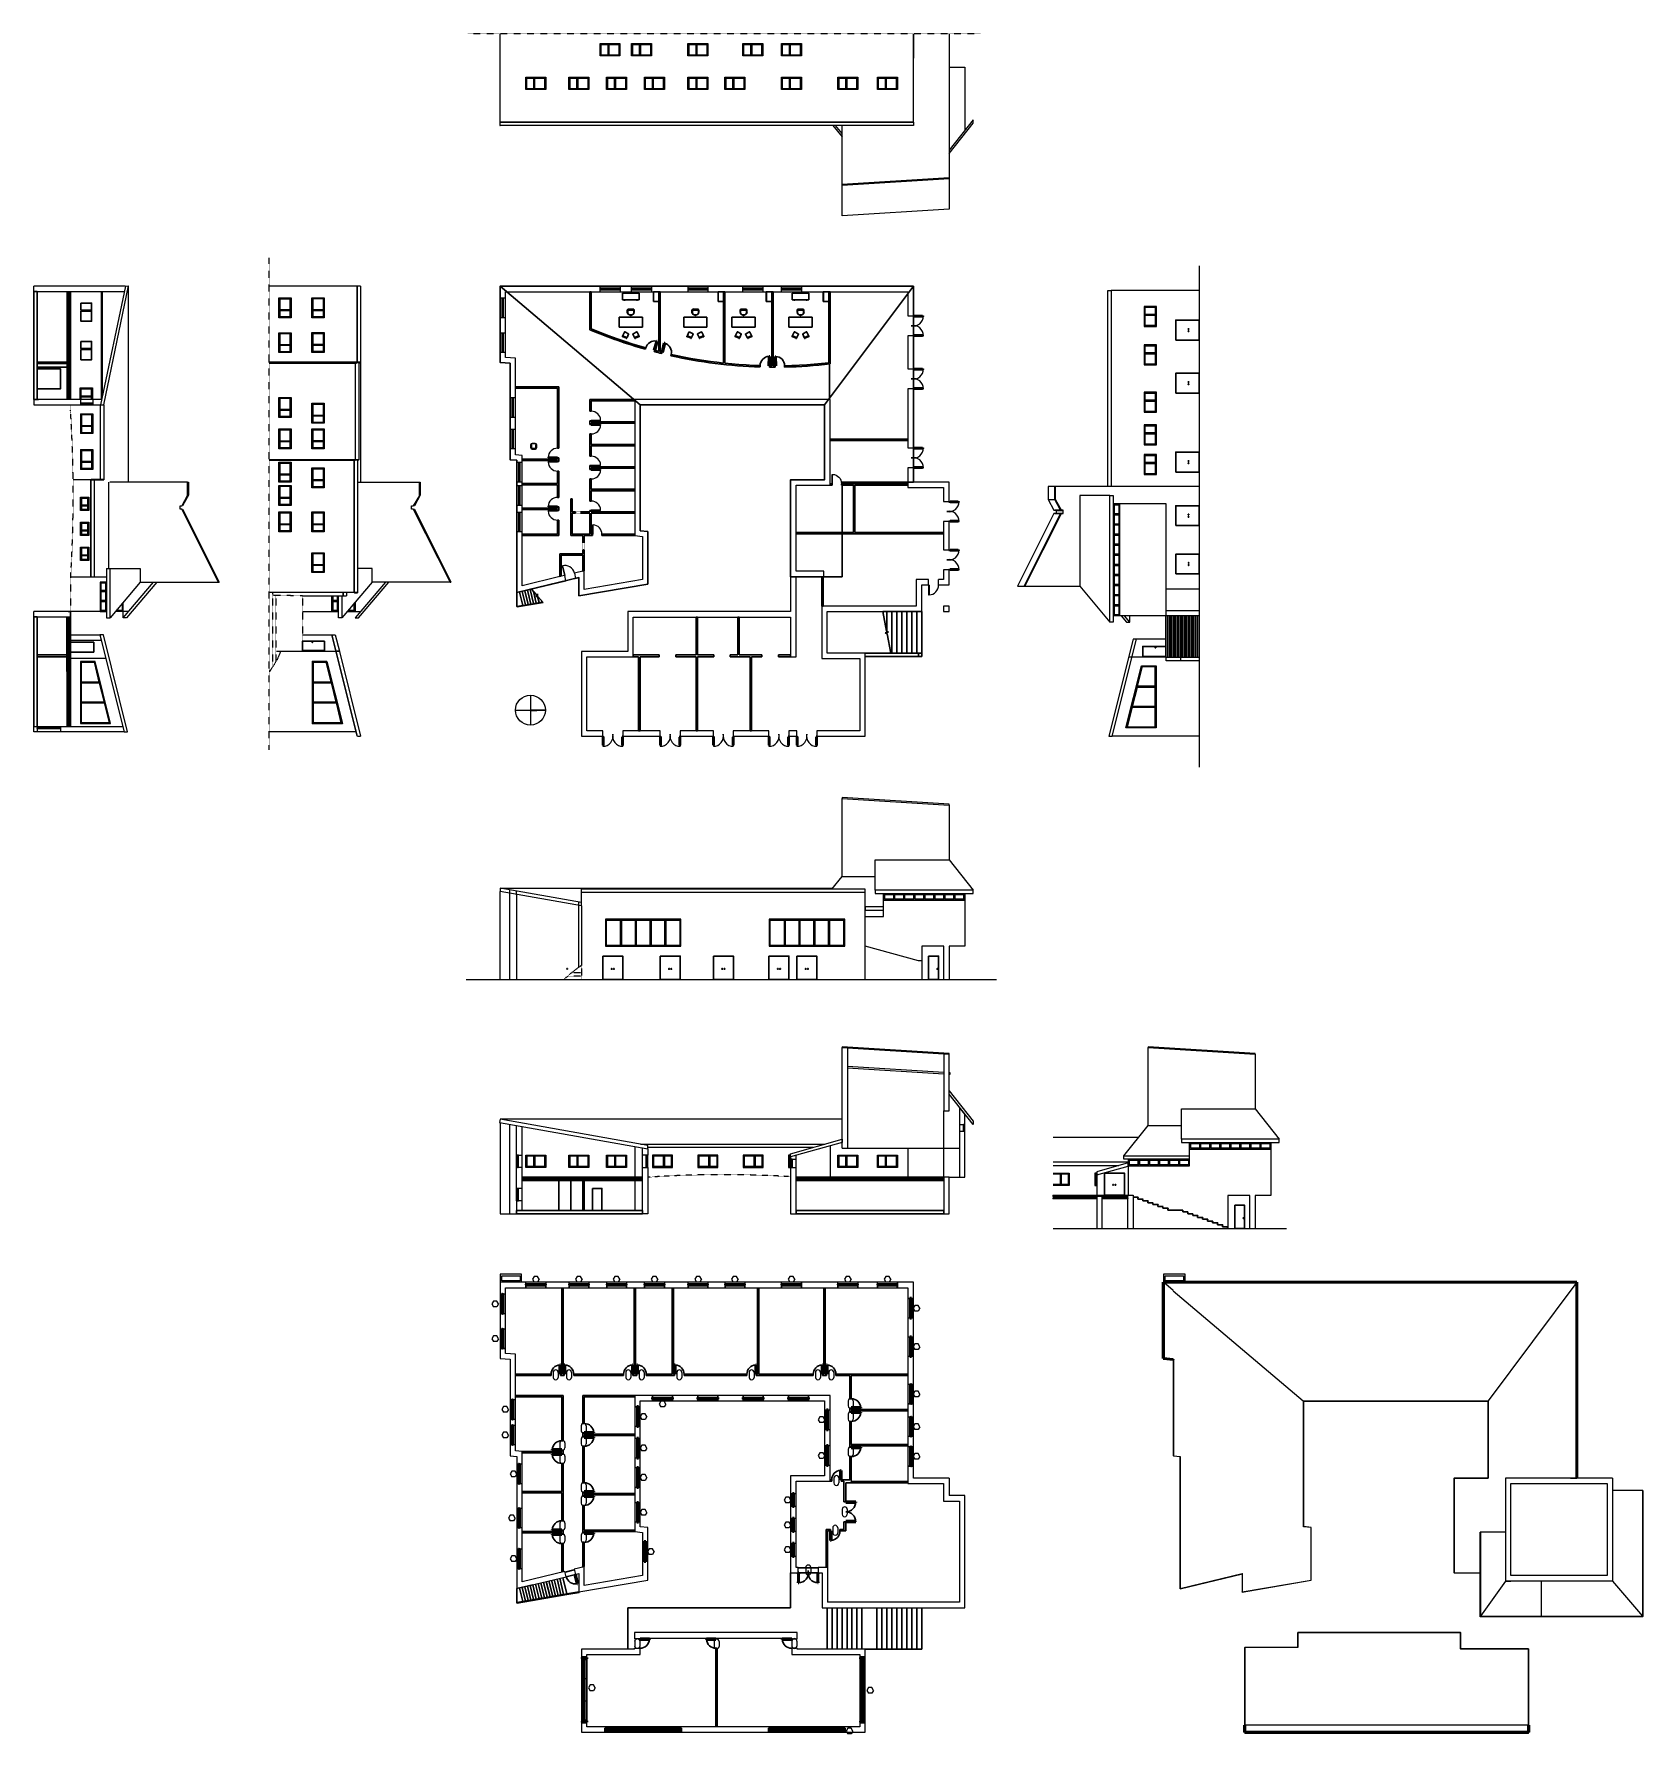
# Model space of a CAD drawing. Header units: inches. Extents: x -3224 to 2593, y -3513 to 2631.
import ezdxf

# ---------------------------------------------------------------- set-up
doc = ezdxf.new("R2010")
doc.units = ezdxf.units.IN
doc.header["$MEASUREMENT"] = 0
doc.linetypes.add('Dash 1_16_', pattern=[0.125, 0.0625, -0.0625])
doc.linetypes.add('Overhead', pattern=[0.15625, 0.09375, -0.0625])
for name, color, linetype, lineweight in [('A-AREA', 32, 'Continuous', 30), ('A-CLNG', 13, 'Continuous', 30), ('A-DOOR', 31, 'Continuous', 30), ('A-DOOR-FRAM', 31, 'Continuous', 13), ('A-DOOR-GLAZ', 31, 'Continuous', 50), ('A-DOOR-IDEN', 31, 'Continuous', 9), ('A-FLOR', 140, 'Continuous', 30), ('A-FLOR-HRAL', 11, 'Continuous', 9), ('A-GENM', 13, 'Continuous', 30), ('A-GLAZ', 151, 'Continuous', 30), ('A-GLAZ-IDEN', 152, 'Continuous', 9), ('A-ROOF', 132, 'Continuous', 13), ('A-ROOF-MCUT', 132, 'Continuous', 50), ('A-ROOF-OTLN', 132, 'Continuous', 9), ('A-WALL', 113, 'Continuous', 13), ('C-BLDG-PADS', 91, 'Continuous', 30), ('C-NORTH', 7, 'Continuous', 13), ('C-TOPO', 7, 'Dash 1_16_', 9), ('I-FURN', 30, 'Continuous', 30), ('I-WALL', 2, 'Continuous', 30), ('L-SITE-WALL', 31, 'Continuous', 30), ('S-STRS', 31, 'Continuous', 30), ('S-STRS-MBND', 31, 'Continuous', 30)]:
    doc.layers.add(name, color=color, linetype=linetype, lineweight=lineweight)

# ---------------------------------------------------------------- blocks, each defined once
blk = doc.blocks.new('Single-Flush - 34_ x 80_-100133-Level 1 New')
at = {"layer": 'A-DOOR', "lineweight": 20}
for p, q in [((15, 2.4), (15, 36.4)), ((17, 36.4), (15, 36.4)), ((17, 2.4), (15, 2.4)), ((17, 2.4), (17, 36.4))]:
    blk.add_line(p, q, dxfattribs=at)
at = {"layer": 'A-DOOR', "lineweight": 9}
blk.add_arc((17, 2.4), 34.1, 93.36569, 180, dxfattribs=at)
blk = doc.blocks.new('Single-Flush - 34_ x 80_-100157-Level 1 New')
at = {"layer": 'A-DOOR', "lineweight": 20}
for p, q in [((15, -2.4), (15, -36.4)), ((17, -2.4), (15, -2.4)), ((17, -36.4), (15, -36.4)), ((17, -2.4), (17, -36.4))]:
    blk.add_line(p, q, dxfattribs=at)
at = {"layer": 'A-DOOR', "lineweight": 9}
blk.add_arc((17, -2.4), 34.1, 180, 266.63431, dxfattribs=at)
blk = doc.blocks.new('Single-Flush Vision - 36_ x 80_-103365-Level 1 New')
at = {"layer": 'A-DOOR', "lineweight": 9}
for p, q in [((16, -9.75), (16, -45.75)), ((18, -9.75), (16, -9.75)), ((18, -45.75), (16, -45.75)), ((18, -9.75), (18, -45.75))]:
    blk.add_line(p, q, dxfattribs=at)
blk.add_arc((18, -9.75), 36, 180, 270, dxfattribs=at)
blk = doc.blocks.new('Opening-Arched - 36_ x 84_-103394-Level 1 New')
at = {"layer": 'A-GENM', "linetype": 'Overhead'}
for p, q in [((-18.3, 2.4), (17.7, 2.4)), ((-18.3, -2.4), (17.7, -2.4))]:
    blk.add_line(p, q, dxfattribs=at)
blk = doc.blocks.new('Double-Glass 1 - 72_ x 84_-106700-Level 1 New')
at = {"layer": 'A-DOOR', "lineweight": 20}
for p, q in [((-36, 42.6), (-36, 46.6)), ((-36, 46.6), (-34, 46.6)), ((-36, 42.6), (-34, 42.6)), ((-36, 13.8), (-34, 13.8)), ((-36, 9.8), (-36, 13.8)), ((-36, 9.8), (-34, 9.8)), ((-34, 42.6), (-34, 46.6)), ((-34, 9.8), (-34, 13.8)), ((34, 42.6), (34, 46.6)), ((36, 46.6), (34, 46.6)), ((34, 42.6), (36, 42.6)), ((36, 13.8), (34, 13.8)), ((34, 9.8), (34, 13.8)), ((36, 9.8), (34, 9.8)), ((36, 42.6), (36, 46.6)), ((36, 9.8), (36, 13.8))]:
    blk.add_line(p, q, dxfattribs=at)
at = {"layer": 'A-DOOR', "lineweight": 9}
for p, q in [((-36, 13.8), (-36, 42.6)), ((-34, 13.8), (-34, 42.6)), ((34, 13.8), (34, 42.6)), ((36, 13.8), (36, 42.6))]:
    blk.add_line(p, q, dxfattribs=at)
for centre, start, end in [((-36, 9.8), 347.95948, 90.03268), ((36, 9.8), 89.99419, 192.04614)]:
    blk.add_arc(centre, 36.8, start, end, dxfattribs=at)
at = {"layer": 'A-DOOR-GLAZ'}
for p, q in [((-35, 42.6), (-35, 13.8)), ((35, 13.8), (35, 42.6))]:
    blk.add_line(p, q, dxfattribs=at)
blk = doc.blocks.new('Golden Proportion - Wood 6_w-135343-Level 1 New')
at = {"layer": 'A-GLAZ', "lineweight": 20}
for p, q in [((-34.8, 3), (-36, 3)), ((-34.8, 1), (-34.8, 3)), ((-32.8, 2.5), (-34.8, 2.5)), ((-34.8, 2.5), (-34.8, 1)), ((-34.8, 1), (-32.8, 1)), ((-33.5, 1), (-34.8, 1)), ((-33.5, -3), (-33.5, 1)), ((-32.8, 1), (-32.8, 2.5)), ((-7.5, 2.5), (-9.5, 2.5)), ((-9.5, 2.5), (-9.5, 1)), ((-9.5, 1), (-7.5, 1)), ((-7.5, 1), (-7.5, 2.5)), ((34.7, 2.5), (32.7, 2.5)), ((32.7, 2.5), (32.7, 1)), ((32.7, 1), (34.7, 1)), ((34.7, 1), (33.5, 1)), ((33.5, 1), (33.5, -3)), ((34.7, 3), (34.7, 1)), ((36, 3), (34.7, 3)), ((34.7, 1), (34.7, 2.5)), ((-36, -3), (-33.5, -3)), ((33.5, -3), (36, -3))]:
    blk.add_line(p, q, dxfattribs=at)
at = {"layer": 'A-GLAZ', "lineweight": 9}
for p, q in [((34.7, 3), (-34.8, 3)), ((-32.8, 2.5), (-9.5, 2.5)), ((-9.5, 1), (-32.8, 1)), ((-7.5, 2.5), (32.7, 2.5)), ((32.7, 1), (-7.5, 1)), ((-33.5, -3), (33.5, -3))]:
    blk.add_line(p, q, dxfattribs=at)
at = {"layer": 'A-GLAZ', "lineweight": 30}
for p, q in [((-9.5, 2), (-32.8, 2)), ((-32.8, 2), (-32.8, 1.5)), ((-32.8, 1.5), (-9.5, 1.5)), ((-9.5, 1.5), (-9.5, 2)), ((32.7, 2), (-7.5, 2)), ((-7.5, 2), (-7.5, 1.5)), ((-7.5, 1.5), (32.7, 1.5)), ((32.7, 1.5), (32.7, 2))]:
    blk.add_line(p, q, dxfattribs=at)
blk = doc.blocks.new('Single-Flush - 34_ x 80_-V1-Level 1 New')
at = {"layer": 'A-DOOR', "color": 10, "lineweight": 50}
for p, q in [((15, -2.4), (15, -36.4)), ((17, -2.4), (15, -2.4)), ((17, -36.4), (15, -36.4)), ((17, -2.4), (17, -36.4))]:
    blk.add_line(p, q, dxfattribs=at)
at = {"layer": 'A-DOOR', "color": 50, "lineweight": 30}
blk.add_arc((17, -2.4), 34.1, 180, 266.63431, dxfattribs=at)
blk = doc.blocks.new('Single-Flush - 34_ x 80_-V2-Level 1 New')
at = {"layer": 'A-DOOR', "color": 10, "lineweight": 50}
for p, q in [((15, 2.4), (15, 36.4)), ((17, 36.4), (15, 36.4)), ((17, 2.4), (15, 2.4)), ((17, 2.4), (17, 36.4))]:
    blk.add_line(p, q, dxfattribs=at)
at = {"layer": 'A-DOOR', "color": 50, "lineweight": 30}
blk.add_arc((17, 2.4), 34.1, 93.36569, 180, dxfattribs=at)
blk = doc.blocks.new('Desk-Executive - Desk-Executive-124460-Level 1 New')
at = {"layer": 'I-FURN', "color": 50}
for p, q in [((-37.1, 18), (-37.1, -18)), ((46.9, 18), (-37.1, 18)), ((46.9, -18), (46.9, 18)), ((-37.1, -18), (46.9, -18))]:
    blk.add_line(p, q, dxfattribs=at)
blk = doc.blocks.new('Chair-Executive - Chair-Executive-124059-Level 1 New')
at = {"layer": 'I-FURN', "color": 50}
for p, q in [((-7.7, 4), (-7.1, 5.9)), ((-7.7, 4), (-5.6, 3.3)), ((-7.1, 5.9), (-5.2, 5.1)), ((-6.9, 2.7), (-6.9, -7.3)), ((-6.9, 2.7), (-5.7, 2.7)), ((-5.7, 2.7), (-5.7, -7.3)), ((-5.6, 3.3), (-5.2, 4.1)), ((-5.2, 5.1), (-5.2, -2.6)), ((0.8, 11.1), (10.3, 11.1)), ((4.6, 14.4), (4.6, 12.1)), ((4.6, 14.4), (6.6, 14.4)), ((4.6, 12.1), (6.6, 12.1)), ((5.3, 12.1), (5.3, 11.1)), ((5.3, 12.1), (5.8, 12.1)), ((5.3, 11.1), (5.8, 11.1)), ((5.8, 12.1), (5.8, 11.1)), ((6.6, 14.4), (6.6, 12.1)), ((16.3, 5.3), (18.2, 5.9)), ((16.3, 5.1), (16.3, -2.6)), ((16.7, 3.3), (16.3, 4.5)), ((18.8, 4), (16.7, 3.3)), ((16.8, 2.7), (16.8, -7.3)), ((18.1, 2.7), (16.8, 2.7)), ((18.1, 2.7), (18.1, -7.3)), ((18.2, 5.9), (18.8, 4)), ((-6.9, -7.3), (-5.7, -7.3)), ((-4.9, -8.7), (-4.9, -7)), ((-3.9, -9.7), (15, -9.7)), ((-1.6, -10.9), (-3.3, -9.7)), ((-2.9, -5), (14, -5)), ((-0.8, -9.7), (-1.6, -10.9)), ((11.9, -9.7), (12.7, -10.9)), ((12.7, -10.9), (14.3, -9.7)), ((16, -8.7), (16, -7)), ((18.1, -7.3), (16.8, -7.3))]:
    blk.add_line(p, q, dxfattribs=at)
for centre, radius, start, end in [((0.8, 5.1), 6, 90, 180), ((10.3, 5.1), 6, 0, 90), ((1.8, -2.6), 7, 180, 206.16584), ((-2.9, -7), 2, 90, 180), ((-3.9, -8.7), 0.993, 180, 270), ((14, -7), 2, 0, 90), ((15, -8.7), 0.993, 270, 0), ((9.3, -2.6), 7, 333.8316, 0)]:
    blk.add_arc(centre, radius, start, end, dxfattribs=at)
blk = doc.blocks.new('Chair-Breuer - Chair-Breuer-124905-Level 1 New')
at = {"layer": 'I-FURN', "color": 50}
for p, q in [((-8.5, 8.5), (-8.5, -5)), ((-7.5, 9.5), (7.5, 9.5)), ((8.5, 8.5), (8.5, -5)), ((-8.5, -6.9), (-8.5, -8.2)), ((-8, -6.4), (8, -6.4)), ((-8, -8.7), (8, -8.7)), ((-7.5, -6), (7.5, -6)), ((8.5, -6.9), (8.5, -8.2))]:
    blk.add_line(p, q, dxfattribs=at)
for centre, radius, start, end in [((-7.5, 8.5), 1, 90, 180), ((7.5, 8.5), 1, 0, 90), ((-8, -9.1), 0.593, 360, 180), ((-8, -9.1), 0.593, 180, 360), ((-7.5, -5), 1, 180, 270), ((-8, -6.9), 0.5, 90, 180), ((-8, -8.2), 0.5, 180, 270), ((8, -9.1), 0.593, 360, 180), ((8, -9.1), 0.593, 180, 360), ((7.5, -5), 1, 270, 360), ((8, -6.9), 0.5, 0, 90), ((8, -8.2), 0.5, 270, 0)]:
    blk.add_arc(centre, radius, start, end, dxfattribs=at)
blk = doc.blocks.new('Chair-Breuer - Chair-Breuer-125046-Level 1 New')
at = {"layer": 'I-FURN', "color": 50}
for p, q in [((-8.5, 6.9), (-8.5, 8.2)), ((-8.5, -8.5), (-8.5, 5)), ((-8, 8.7), (8, 8.7)), ((-8, 6.4), (8, 6.4)), ((-7.5, 6), (7.5, 6)), ((8.5, 6.9), (8.5, 8.2)), ((8.5, -8.5), (8.5, 5)), ((-7.5, -9.5), (7.5, -9.5))]:
    blk.add_line(p, q, dxfattribs=at)
for centre, radius, start, end in [((-8, 9.1), 0.593, 0, 180), ((-8, 9.1), 0.593, 180, 0), ((-8, 8.2), 0.5, 90, 180), ((-8, 6.9), 0.5, 180, 270), ((-7.5, 5), 1, 90, 180), ((8, 9.1), 0.593, 0, 180), ((8, 9.1), 0.593, 180, 0), ((7.5, 5), 1, 0, 90), ((8, 8.2), 0.5, 360, 90), ((8, 6.9), 0.5, 270, 360), ((-7.5, -8.5), 1, 180, 270), ((7.5, -8.5), 1, 270, 360)]:
    blk.add_arc(centre, radius, start, end, dxfattribs=at)
blk = doc.blocks.new('Cabinet File - Lateral 4 Drawer - 36_ x 20_ x 48_-125858-Level 1 New')
at = {"layer": 'I-FURN', "color": 50}
for p, q in [((-25.1, -26.8), (-25.1, -46.8)), ((10.9, -26.8), (-25.1, -26.8)), ((-25.1, -46.8), (10.9, -46.8)), ((-24.3, -46), (10.2, -46)), ((-24.3, -46.8), (-24.3, -46)), ((10.2, -46.8), (-24.3, -46.8)), ((10.2, -46), (10.2, -46.8)), ((10.9, -46.8), (10.9, -26.8))]:
    blk.add_line(p, q, dxfattribs=at)
blk = doc.blocks.new('Credenza - 60_ x 24_-125565-Level 1 New')
at = {"layer": 'I-FURN', "color": 50}
for p, q in [((-27.7, 12.2), (-27.7, -11.8)), ((-27.7, 12.2), (32.3, 12.2)), ((32.3, 12.2), (32.3, -11.8)), ((-27.7, -11.8), (32.3, -11.8)), ((-22.2, -12.1), (-21.9, -12.1)), ((-22.2, -13.1), (-22.2, -12.1)), ((-18.2, -13.1), (-22.2, -13.1)), ((-21.9, -12.1), (-21.9, -12.8)), ((-21.9, -12.8), (-18.4, -12.8)), ((-18.4, -12.1), (-18.2, -12.1)), ((-18.4, -12.8), (-18.4, -12.1)), ((-18.2, -12.1), (-18.2, -13.1)), ((22.8, -12.1), (23.1, -12.1)), ((22.8, -13.1), (22.8, -12.1)), ((26.8, -13.1), (22.8, -13.1)), ((23.1, -12.1), (23.1, -12.8)), ((23.1, -12.8), (26.6, -12.8)), ((26.6, -12.1), (26.8, -12.1)), ((26.6, -12.8), (26.6, -12.1)), ((26.8, -12.1), (26.8, -13.1))]:
    blk.add_line(p, q, dxfattribs=at)
blk = doc.blocks.new('OfficeChair - OfficeChair-132399-Level 1 New')
at = {"layer": 'I-FURN', "color": 50}
for p, q in [((-10.6, -5.7), (-10.6, 4.3)), ((-10.6, 4.3), (-7.5, 4.3)), ((-9, 7.3), (0, 7.3)), ((-7.5, 4.3), (-7.5, -5.9)), ((-2, 10.6), (0, 10.6)), ((2, 10.6), (0, 10.6)), ((9, 7.3), (0, 7.3)), ((10.6, 4.3), (7.5, 4.3)), ((7.5, 4.3), (7.5, -5.9)), ((10.6, -5.7), (10.6, 4.3)), ((-7.5, -5.9), (-10.6, -5.9)), ((0, -10.4), (-4, -10.4)), ((0, -10.4), (4, -10.4)), ((7.5, -5.9), (10.6, -5.9))]:
    blk.add_line(p, q, dxfattribs=at)
for centre, radius, start, end in [((-2, 1.6), 9, 90, 162.91014), ((2, 1.6), 9, 17.08986, 90), ((-4, -3.4), 7, 199.39885, 270), ((4, -3.4), 7, 270, 340.60115)]:
    blk.add_arc(centre, radius, start, end, dxfattribs=at)
blk = doc.blocks.new('Golden Proportion - Wood 6_w-V3-Level 1 New')
at = {"layer": 'A-GLAZ', "lineweight": 20}
for p, q in [((-34.8, 3), (-36, 3)), ((-36, 3), (-36, -3)), ((-34.8, 1), (-34.8, 3)), ((-32.8, 2.5), (-34.8, 2.5)), ((-34.8, 2.5), (-34.8, 1)), ((-34.8, 1), (-32.8, 1)), ((-33.5, 1), (-34.8, 1)), ((-33.5, -3), (-33.5, 1)), ((-32.8, 1), (-32.8, 2.5)), ((-7.5, 2.5), (-9.5, 2.5)), ((-9.5, 2.5), (-9.5, 1)), ((-9.5, 1), (-7.5, 1)), ((-7.5, 1), (-7.5, 2.5)), ((34.7, 2.5), (32.7, 2.5)), ((32.7, 2.5), (32.7, 1)), ((32.7, 1), (34.7, 1)), ((34.7, 1), (33.5, 1)), ((33.5, 1), (33.5, -3)), ((34.7, 3), (34.7, 1)), ((36, 3), (34.7, 3)), ((34.7, 1), (34.7, 2.5)), ((36, -3), (36, 3)), ((-36, -3), (-33.5, -3)), ((33.5, -3), (36, -3))]:
    blk.add_line(p, q, dxfattribs=at)
at = {"layer": 'A-GLAZ', "lineweight": 9}
for p, q in [((34.7, 3), (-34.8, 3)), ((-32.8, 2.5), (-9.5, 2.5)), ((-9.5, 1), (-32.8, 1)), ((-7.5, 2.5), (32.7, 2.5)), ((32.7, 1), (-7.5, 1)), ((-33.5, -3), (33.5, -3))]:
    blk.add_line(p, q, dxfattribs=at)
at = {"layer": 'A-GLAZ', "lineweight": 30}
for p, q in [((-9.5, 2), (-32.8, 2)), ((-32.8, 2), (-32.8, 1.5)), ((-32.8, 1.5), (-9.5, 1.5)), ((-9.5, 1.5), (-9.5, 2)), ((32.7, 2), (-7.5, 2)), ((-7.5, 2), (-7.5, 1.5)), ((-7.5, 1.5), (32.7, 1.5)), ((32.7, 1.5), (32.7, 2))]:
    blk.add_line(p, q, dxfattribs=at)
blk = doc.blocks.new('Opening-Arched - 48_ x 84_-104209-Level 1 New')
at = {"layer": 'A-GENM', "color": 50, "lineweight": 30}
for p, q in [((-24.3, 2.4), (23.7, 2.4)), ((-24.3, -2.4), (23.7, -2.4))]:
    blk.add_line(p, q, dxfattribs=at)
blk = doc.blocks.new('Golden Proportion - Wood 6_w-136416-Section 2')
at = {"layer": 'A-GLAZ', "color": 50}
for p, q in [((-322.2, 199.2), (-322.2, 157.3)), ((-322.2, 199.2), (-252.7, 199.2)), ((-320.2, 159.3), (-320.2, 197.2)), ((-320.2, 197.2), (-279.9, 197.2)), ((-279.9, 197.2), (-279.9, 159.3)), ((-277.9, 159.3), (-277.9, 197.2)), ((-277.9, 197.2), (-254.7, 197.2)), ((-254.7, 197.2), (-254.7, 159.3)), ((-252.7, 157.3), (-252.7, 199.2)), ((-322.2, 157.3), (-252.7, 157.3)), ((-279.9, 159.3), (-320.2, 159.3)), ((-254.7, 159.3), (-277.9, 159.3))]:
    blk.add_line(p, q, dxfattribs=at)
blk = doc.blocks.new('Golden Proportion - Wood 4_w-136637-Section 2')
at = {"layer": 'A-GLAZ', "color": 50}
for p, q in [((-20.2, 184.4), (-20.2, 157.2)), ((-20.2, 184.4), (25.3, 184.4)), ((25.3, 157.2), (25.3, 184.4)), ((-20.2, 157.2), (25.3, 157.2)), ((-18.2, 159.3), (-18.2, 182.4)), ((-18.2, 182.4), (7.3, 182.4)), ((7.3, 159.3), (-18.2, 159.3)), ((7.3, 182.4), (7.3, 159.3)), ((9.3, 159.3), (9.3, 182.4)), ((9.3, 182.4), (23.3, 182.4)), ((23.3, 159.3), (9.3, 159.3)), ((23.3, 182.4), (23.3, 159.3))]:
    blk.add_line(p, q, dxfattribs=at)
blk = doc.blocks.new('Golden Proportion - Wood 6_w-135343-South')
at = {"layer": 'A-GLAZ', "color": 8}
for p, q in [((-741.2, 55.2), (-741.2, 13.2)), ((-741.2, 55.2), (-671.7, 55.2)), ((-741.2, 13.2), (-671.7, 13.2)), ((-739.2, 15.2), (-739.2, 53.2)), ((-739.2, 53.2), (-698.9, 53.2)), ((-698.9, 15.2), (-739.2, 15.2)), ((-698.9, 53.2), (-698.9, 15.2)), ((-696.9, 15.2), (-696.9, 53.2)), ((-696.9, 53.2), (-673.7, 53.2)), ((-673.7, 15.2), (-696.9, 15.2)), ((-673.7, 53.2), (-673.7, 15.2)), ((-671.7, 13.2), (-671.7, 55.2))]:
    blk.add_line(p, q, dxfattribs=at)
blk = doc.blocks.new('Double-Glass 1 - 72_ x 84_-106700-West')
at = {"layer": 'A-DOOR-FRAM', "color": 8}
for p in [(-673.9, 0), (-672.9, 87)]:
    blk.add_line(p, (-673.9, 87), dxfattribs=at)
blk = doc.blocks.new('Single-Flush - 34_ x 80_-100133-Level 2')
at = {"layer": 'A-DOOR', "color": 50, "lineweight": 50}
for p, q in [((15, 2.4), (15, 36.4)), ((17, 36.4), (15, 36.4)), ((17, 2.4), (15, 2.4)), ((17, 2.4), (17, 36.4))]:
    blk.add_line(p, q, dxfattribs=at)
at = {"layer": 'A-DOOR', "color": 10}
blk.add_arc((17, 2.4), 34.1, 93.36569, 180, dxfattribs=at)
blk = doc.blocks.new('Single-Flush - 34_ x 80_-100157-Level 2')
at = {"layer": 'A-DOOR', "color": 50, "lineweight": 50}
for p, q in [((15, -2.4), (15, -36.4)), ((17, -2.4), (15, -2.4)), ((17, -36.4), (15, -36.4)), ((17, -2.4), (17, -36.4))]:
    blk.add_line(p, q, dxfattribs=at)
at = {"layer": 'A-DOOR', "color": 10}
blk.add_arc((17, -2.4), 34.1, 180, 266.63431, dxfattribs=at)
blk = doc.blocks.new('Double-Glass 1 - 72_ x 78_-129571-Level 2')
at = {"layer": 'A-DOOR', "color": 50, "lineweight": 50}
for p, q in [((-36, -9.8), (-36, -13.8)), ((-36, -9.8), (-34, -9.8)), ((-36, -13.8), (-34, -13.8)), ((-36, -42.6), (-36, -46.6)), ((-36, -42.6), (-34, -42.6)), ((-36, -46.6), (-34, -46.6)), ((-34, -9.8), (-34, -13.8)), ((-34, -42.6), (-34, -46.6)), ((34, -9.8), (34, -13.8)), ((36, -9.8), (34, -9.8)), ((36, -13.8), (34, -13.8)), ((34, -42.6), (34, -46.6)), ((34, -42.6), (36, -42.6)), ((36, -46.6), (34, -46.6)), ((36, -9.8), (36, -13.8)), ((36, -42.6), (36, -46.6))]:
    blk.add_line(p, q, dxfattribs=at)
at = {"layer": 'A-DOOR', "color": 10}
for p, q in [((-36, -13.8), (-36, -42.6)), ((-34, -13.8), (-34, -42.6)), ((34, -13.8), (34, -42.6)), ((36, -13.8), (36, -42.6))]:
    blk.add_line(p, q, dxfattribs=at)
for centre, start, end in [((-36, -9.8), 269.96732, 12.04052), ((36, -9.8), 167.95386, 270.00581)]:
    blk.add_arc(centre, 36.8, start, end, dxfattribs=at)
at = {"layer": 'A-DOOR-GLAZ', "color": 50}
for p, q in [((-35, -42.6), (-35, -13.8)), ((35, -13.8), (35, -42.6))]:
    blk.add_line(p, q, dxfattribs=at)
blk = doc.blocks.new('Double-Flush - 72_ x 84_-107738-Level 2')
at = {"layer": 'A-DOOR', "color": 50, "lineweight": 50}
for p, q in [((-36, 39.8), (-34, 39.8)), ((-36, 3.8), (-36, 39.8)), ((-36, 3.8), (-34, 3.8)), ((-34, 3.8), (-34, 39.8)), ((34, 3.8), (34, 39.8)), ((36, 3.8), (34, 3.8)), ((36, 3.8), (36, 39.8))]:
    blk.add_line(p, q, dxfattribs=at)
at = {"layer": 'A-DOOR', "color": 10}
for centre, start, end in [((-36, 3.8), 0, 90), ((36, 3.8), 90, 180)]:
    blk.add_arc(centre, 36, start, end, dxfattribs=at)
blk = doc.blocks.new('Single-Flush - 34_ x 80_-108272-Level 2')
at = {"layer": 'A-DOOR', "color": 50, "lineweight": 50}
for p, q in [((15, 9.7), (15, 43.8)), ((17, 43.8), (15, 43.8)), ((17, 9.7), (15, 9.7)), ((17, 9.7), (17, 43.8))]:
    blk.add_line(p, q, dxfattribs=at)
at = {"layer": 'A-DOOR', "color": 10}
blk.add_arc((17, 9.7), 34.1, 93.36569, 180, dxfattribs=at)
blk = doc.blocks.new('Golden Proportion - Wood 6_w-135343-Level 2')
at = {"layer": 'A-GLAZ', "color": 50, "lineweight": 50}
for p, q in [((-34.8, 3), (-36, 3)), ((-34.8, 1), (-34.8, 3)), ((-32.8, 2.5), (-34.8, 2.5)), ((-34.8, 2.5), (-34.8, 1)), ((-34.8, 1), (-32.8, 1)), ((-33.5, 1), (-34.8, 1)), ((-33.5, -3), (-33.5, 1)), ((-32.8, 1), (-32.8, 2.5)), ((-9.5, 2), (-32.8, 2)), ((-32.8, 2), (-32.8, 1.5)), ((-32.8, 1.5), (-9.5, 1.5)), ((-7.5, 2.5), (-9.5, 2.5)), ((-9.5, 2.5), (-9.5, 1)), ((-9.5, 1.5), (-9.5, 2)), ((-9.5, 1), (-7.5, 1)), ((-7.5, 1), (-7.5, 2.5)), ((32.7, 2), (-7.5, 2)), ((-7.5, 2), (-7.5, 1.5)), ((-7.5, 1.5), (32.7, 1.5)), ((34.7, 2.5), (32.7, 2.5)), ((32.7, 2.5), (32.7, 1)), ((32.7, 1.5), (32.7, 2)), ((32.7, 1), (34.7, 1)), ((34.7, 1), (33.5, 1)), ((33.5, 1), (33.5, -3)), ((34.7, 3), (34.7, 1)), ((36, 3), (34.7, 3)), ((34.7, 1), (34.7, 2.5)), ((-36, -3), (-33.5, -3)), ((33.5, -3), (36, -3))]:
    blk.add_line(p, q, dxfattribs=at)
at = {"layer": 'A-GLAZ', "color": 10}
for p, q in [((34.7, 3), (-34.8, 3)), ((-32.8, 2.5), (-9.5, 2.5)), ((-9.5, 1), (-32.8, 1)), ((-7.5, 2.5), (32.7, 2.5)), ((32.7, 1), (-7.5, 1)), ((-33.5, -3), (33.5, -3))]:
    blk.add_line(p, q, dxfattribs=at)
blk = doc.blocks.new('Golden Proportion - Wood 6_w-135604-Level 2')
at = {"layer": 'A-GLAZ', "color": 50, "lineweight": 50}
for p, q in [((-36, 3), (-33.5, 3)), ((-33.5, 3), (-33.5, -1)), ((33.5, 3), (36, 3)), ((33.5, -1), (33.5, 3)), ((-34.8, -3), (-36, -3)), ((-34.8, -1), (-32.8, -1)), ((-34.8, -2.5), (-34.8, -1)), ((-33.5, -1), (-34.8, -1)), ((-34.8, -1), (-34.8, -3)), ((-32.8, -2.5), (-34.8, -2.5)), ((-32.8, -1), (-32.8, -2.5)), ((-32.8, -2), (-32.8, -1.5)), ((-32.8, -1.5), (-9.5, -1.5)), ((-9.5, -2), (-32.8, -2)), ((-9.5, -1), (-7.5, -1)), ((-9.5, -2.5), (-9.5, -1)), ((-9.5, -1.5), (-9.5, -2)), ((-7.5, -2.5), (-9.5, -2.5)), ((-7.5, -1), (-7.5, -2.5)), ((-7.5, -2), (-7.5, -1.5)), ((-7.5, -1.5), (32.7, -1.5)), ((32.7, -2), (-7.5, -2)), ((32.7, -1), (34.7, -1)), ((32.7, -2.5), (32.7, -1)), ((32.7, -1.5), (32.7, -2)), ((34.7, -2.5), (32.7, -2.5)), ((34.7, -1), (33.5, -1)), ((34.7, -1), (34.7, -2.5)), ((34.7, -3), (34.7, -1)), ((36, -3), (34.7, -3))]:
    blk.add_line(p, q, dxfattribs=at)
at = {"layer": 'A-GLAZ', "color": 10}
for p, q in [((33.5, 3), (-33.5, 3)), ((-34.8, -3), (34.7, -3)), ((-32.8, -1), (-9.5, -1)), ((-9.5, -2.5), (-32.8, -2.5)), ((-7.5, -1), (32.7, -1)), ((32.7, -2.5), (-7.5, -2.5))]:
    blk.add_line(p, q, dxfattribs=at)
blk = doc.blocks.new('Single-Flush - 34_ x 80_-122402-Level 2')
at = {"layer": 'A-DOOR', "color": 50, "lineweight": 50}
for p, q in [((15, -9.7), (15, -43.8)), ((17, -9.7), (15, -9.7)), ((17, -43.8), (15, -43.8)), ((17, -9.7), (17, -43.8))]:
    blk.add_line(p, q, dxfattribs=at)
at = {"layer": 'A-DOOR', "color": 10}
blk.add_arc((17, -9.7), 34.1, 180, 266.63431, dxfattribs=at)
blk = doc.blocks.new('Windows 1 - Windows 1-126976-Level 2')
at = {"layer": 'A-GLAZ'}
h = blk.add_hatch(color=10, dxfattribs=at)
h.paths.add_polyline_path([(575, -524.2), (575, -516.2), (577, -516.2), (577, -507.5), (572, -507.5), (572, -524.2)], flags=0)
h.paths.add_polyline_path([(802.7, -524.2), (805.7, -524.2), (805.7, -507.5), (800.7, -507.5), (800.7, -516.2), (802.7, -516.2)], flags=0)
for points in [[(802.7, -517.5), (802.7, -517), (575, -517), (575, -517.5)], [(650, -518.2), (650, -516.2), (647, -516.2), (647, -518.2)], [(730.7, -518.2), (730.7, -516.2), (727.7, -516.2), (727.7, -518.2)]]:
    blk.add_hatch(color=10, dxfattribs=at).paths.add_polyline_path(points, flags=0)
at = {"layer": 'A-GLAZ', "color": 50, "lineweight": 50}
for p, q in [((577, -507.5), (572, -507.5)), ((572, -507.5), (572, -524.2)), ((572, -524.2), (575, -524.2)), ((575, -524.2), (575, -516.2)), ((575, -516.2), (577, -516.2)), ((802.7, -517), (575, -517)), ((575, -517), (575, -517.5)), ((575, -517.5), (802.7, -517.5)), ((577, -516.2), (577, -507.5)), ((650, -516.2), (647, -516.2)), ((647, -516.2), (647, -518.2)), ((647, -518.2), (650, -518.2)), ((650, -518.2), (650, -516.2)), ((730.7, -516.2), (727.7, -516.2)), ((727.7, -516.2), (727.7, -518.2)), ((727.7, -518.2), (730.7, -518.2)), ((730.7, -518.2), (730.7, -516.2)), ((805.7, -507.5), (800.7, -507.5)), ((800.7, -507.5), (800.7, -516.2)), ((800.7, -516.2), (802.7, -516.2)), ((802.7, -516.2), (802.7, -524.2)), ((802.7, -517.5), (802.7, -517)), ((802.7, -524.2), (805.7, -524.2)), ((805.7, -524.2), (805.7, -507.5))]:
    blk.add_line(p, q, dxfattribs=at)
at = {"layer": 'A-GLAZ', "color": 10}
for p, q in [((802.7, -524.2), (575, -524.2)), ((800.7, -507.5), (577, -507.5)), ((647, -516.2), (577, -516.2)), ((727.7, -516.2), (650, -516.2)), ((800.7, -516.2), (730.7, -516.2))]:
    blk.add_line(p, q, dxfattribs=at)
blk = doc.blocks.new('Windows 2 - Windows 2-128920-Level 2')
at = {"layer": 'A-GLAZ'}
h = blk.add_hatch(color=10, dxfattribs=at)
h.paths.add_polyline_path([(572, 481.4), (576, 481.4), (576, 489.4), (574, 489.4), (574, 495.4), (572, 495.4), (572, 487.8)], flags=0)
h.paths.add_polyline_path([(801.7, 481.4), (805.7, 481.4), (805.7, 495.4), (803.7, 495.4), (803.7, 489.4), (801.7, 489.4), (801.7, 487.8)], flags=0)
h.paths.add_polyline_path([(647, 488.4), (650, 488.4), (650, 490.4), (647, 490.4)], flags=0)
h.paths.add_polyline_path([(727.7, 488.4), (730.7, 488.4), (730.7, 490.4), (727.7, 490.4)], flags=0)
blk.add_hatch(color=10, dxfattribs=at).paths.add_polyline_path([(803.7, 489.1), (803.7, 489.6), (574, 489.6), (574, 489.1)], flags=0)
at = {"layer": 'A-GLAZ', "color": 50, "lineweight": 50}
for p, q in [((574, 495.4), (572, 495.4)), ((572, 495.4), (572, 481.4)), ((574, 489.4), (574, 495.4)), ((803.7, 495.4), (803.7, 489.4)), ((805.7, 495.4), (803.7, 495.4)), ((805.7, 481.4), (805.7, 495.4)), ((572, 481.4), (576, 481.4)), ((803.7, 489.6), (574, 489.6)), ((574, 489.6), (574, 489.1)), ((576, 489.4), (574, 489.4)), ((574, 489.1), (803.7, 489.1)), ((576, 481.4), (576, 489.4)), ((650, 490.4), (647, 490.4)), ((647, 490.4), (647, 488.4)), ((647, 488.4), (650, 488.4)), ((650, 488.4), (650, 490.4)), ((730.7, 490.4), (727.7, 490.4)), ((727.7, 490.4), (727.7, 488.4)), ((727.7, 488.4), (730.7, 488.4)), ((730.7, 488.4), (730.7, 490.4)), ((803.7, 489.4), (801.7, 489.4)), ((801.7, 489.4), (801.7, 481.4)), ((801.7, 481.4), (805.7, 481.4)), ((803.7, 489.1), (803.7, 489.6))]:
    blk.add_line(p, q, dxfattribs=at)
at = {"layer": 'A-GLAZ', "color": 10}
for p, q in [((574, 495.4), (803.7, 495.4)), ((576, 481.4), (801.7, 481.4))]:
    blk.add_line(p, q, dxfattribs=at)
blk = doc.blocks.new('Golden Proportion - Wood 6_w-136416-Level 2')
at = {"layer": 'A-GLAZ', "color": 50, "lineweight": 50}
for p, q in [((-34.8, 3), (-36, 3)), ((-36, 3), (-36, -3)), ((-34.8, 1), (-34.8, 3)), ((-32.8, 2.5), (-34.8, 2.5)), ((-34.8, 2.5), (-34.8, 1)), ((-34.8, 1), (-32.8, 1)), ((-33.5, 1), (-34.8, 1)), ((-33.5, -3), (-33.5, 1)), ((-32.8, 1), (-32.8, 2.5)), ((-9.5, 2), (-32.8, 2)), ((-32.8, 2), (-32.8, 1.5)), ((-32.8, 1.5), (-9.5, 1.5)), ((-7.5, 2.5), (-9.5, 2.5)), ((-9.5, 2.5), (-9.5, 1)), ((-9.5, 1.5), (-9.5, 2)), ((-9.5, 1), (-7.5, 1)), ((-7.5, 1), (-7.5, 2.5)), ((32.7, 2), (-7.5, 2)), ((-7.5, 2), (-7.5, 1.5)), ((-7.5, 1.5), (32.7, 1.5)), ((34.7, 2.5), (32.7, 2.5)), ((32.7, 2.5), (32.7, 1)), ((32.7, 1.5), (32.7, 2)), ((32.7, 1), (34.7, 1)), ((34.7, 1), (33.5, 1)), ((33.5, 1), (33.5, -3)), ((34.7, 3), (34.7, 1)), ((36, 3), (34.7, 3)), ((34.7, 1), (34.7, 2.5)), ((36, -3), (36, 3)), ((-36, -3), (-33.5, -3)), ((33.5, -3), (36, -3))]:
    blk.add_line(p, q, dxfattribs=at)
at = {"layer": 'A-GLAZ', "color": 10}
for p, q in [((34.7, 3), (-34.8, 3)), ((-32.8, 2.5), (-9.5, 2.5)), ((-9.5, 1), (-32.8, 1)), ((-7.5, 2.5), (32.7, 2.5)), ((32.7, 1), (-7.5, 1)), ((-33.5, -3), (33.5, -3))]:
    blk.add_line(p, q, dxfattribs=at)
blk = doc.blocks.new('Golden Proportion - Wood 4_w-136637-Level 2')
at = {"layer": 'A-GLAZ', "color": 50, "lineweight": 50}
for p, q in [((-22.8, 3), (-24, 3)), ((-24, 3), (-24, -3)), ((-22.8, 1), (-22.8, 3)), ((-20.8, 2.5), (-22.8, 2.5)), ((-22.8, 2.5), (-22.8, 1)), ((-22.8, 1), (-20.8, 1)), ((-21.5, 1), (-22.8, 1)), ((-21.5, -3), (-21.5, 1)), ((-20.8, 1), (-20.8, 2.5)), ((-6.7, 2), (-20.8, 2)), ((-20.8, 2), (-20.8, 1.5)), ((-20.8, 1.5), (-6.7, 1.5)), ((-4.7, 2.5), (-6.7, 2.5)), ((-6.7, 2.5), (-6.7, 1)), ((-6.7, 1.5), (-6.7, 2)), ((-6.7, 1), (-4.7, 1)), ((-4.7, 1), (-4.7, 2.5)), ((20.7, 2), (-4.7, 2)), ((-4.7, 2), (-4.7, 1.5)), ((-4.7, 1.5), (20.7, 1.5)), ((22.7, 2.5), (20.7, 2.5)), ((20.7, 2.5), (20.7, 1)), ((20.7, 1.5), (20.7, 2)), ((20.7, 1), (22.7, 1)), ((22.7, 1), (21.5, 1)), ((21.5, 1), (21.5, -3)), ((22.7, 3), (22.7, 1)), ((24, 3), (22.7, 3)), ((22.7, 1), (22.7, 2.5)), ((24, -3), (24, 3)), ((-24, -3), (-21.5, -3)), ((21.5, -3), (24, -3))]:
    blk.add_line(p, q, dxfattribs=at)
at = {"layer": 'A-GLAZ', "color": 10}
for p, q in [((22.7, 3), (-22.8, 3)), ((-20.8, 2.5), (-6.7, 2.5)), ((-6.7, 1), (-20.8, 1)), ((-4.7, 2.5), (20.7, 2.5)), ((20.7, 1), (-4.7, 1)), ((-21.5, -3), (21.5, -3))]:
    blk.add_line(p, q, dxfattribs=at)
blk = doc.blocks.new('Golden Proportion - Wood 6_w-V1-Level 2')
at = {"layer": 'A-GLAZ', "color": 50, "lineweight": 50}
for p, q in [((-34.8, 3), (-36, 3)), ((-36, 3), (-36, -3)), ((-34.8, 1), (-34.8, 3)), ((-32.8, 2.5), (-34.8, 2.5)), ((-34.8, 2.5), (-34.8, 1)), ((-34.8, 1), (-32.8, 1)), ((-33.5, 1), (-34.8, 1)), ((-33.5, -3), (-33.5, 1)), ((-32.8, 1), (-32.8, 2.5)), ((-9.5, 2), (-32.8, 2)), ((-32.8, 2), (-32.8, 1.5)), ((-32.8, 1.5), (-9.5, 1.5)), ((-7.5, 2.5), (-9.5, 2.5)), ((-9.5, 2.5), (-9.5, 1)), ((-9.5, 1.5), (-9.5, 2)), ((-9.5, 1), (-7.5, 1)), ((-7.5, 1), (-7.5, 2.5)), ((32.7, 2), (-7.5, 2)), ((-7.5, 2), (-7.5, 1.5)), ((-7.5, 1.5), (32.7, 1.5)), ((34.7, 2.5), (32.7, 2.5)), ((32.7, 2.5), (32.7, 1)), ((32.7, 1.5), (32.7, 2)), ((32.7, 1), (34.7, 1)), ((34.7, 1), (33.5, 1)), ((33.5, 1), (33.5, -3)), ((34.7, 3), (34.7, 1)), ((36, 3), (34.7, 3)), ((34.7, 1), (34.7, 2.5)), ((36, -3), (36, 3)), ((-36, -3), (-33.5, -3)), ((33.5, -3), (36, -3))]:
    blk.add_line(p, q, dxfattribs=at)
at = {"layer": 'A-GLAZ', "color": 10}
for p, q in [((34.7, 3), (-34.8, 3)), ((-32.8, 2.5), (-9.5, 2.5)), ((-9.5, 1), (-32.8, 1)), ((-7.5, 2.5), (32.7, 2.5)), ((32.7, 1), (-7.5, 1)), ((-33.5, -3), (33.5, -3))]:
    blk.add_line(p, q, dxfattribs=at)
blk = doc.blocks.new('Door Tag - Door Tag-41184-Level 2')
at = {"layer": 'A-DOOR-IDEN'}
for p, q in [((-0.09375, 0.09375), (0.09375, 0.09375)), ((-0.09375, -0.09375), (0.09375, -0.09375))]:
    blk.add_line(p, q, dxfattribs=at)
for centre, start, end in [((-0.09375, 0), 90, 270), ((0.09375, 0), 270, 90)]:
    blk.add_arc(centre, 0.09375, start, end, dxfattribs=at)
blk = doc.blocks.new('Window Tag - Window Tag-41068-Level 2')
at = {"layer": 'A-GLAZ-IDEN'}
for p, q in [((0, 0.125), (-0.107, 0.062)), ((-0.107, 0.062), (-0.107, -0.062)), ((0, 0.125), (0.107, 0.062)), ((0.107, 0.062), (0.107, -0.062)), ((-0.107, -0.062), (0, -0.125)), ((0, -0.125), (0.107, -0.062))]:
    blk.add_line(p, q, dxfattribs=at)
blk = doc.blocks.new('Chimney - Chimney-126275-Level 3')
at = {"layer": 'A-WALL', "color": 8, "lineweight": 20}
for p, q in [((-784.2, -743), (-814.2, -743)), ((-814.2, -743), (-814.2, -821)), ((-808.2, -749), (-790.2, -749)), ((-808.2, -815), (-808.2, -749)), ((-790.2, -749), (-790.2, -815)), ((-784.2, -821), (-784.2, -743)), ((-814.2, -821), (-784.2, -821)), ((-790.2, -815), (-808.2, -815))]:
    blk.add_line(p, q, dxfattribs=at)

msp = doc.modelspace()

# ---------------------------------------------------------------- hatches: boundary and pattern name
at = {"layer": 'A-GLAZ'}
h = msp.add_hatch(color=10, dxfattribs=at)
h.paths.add_polyline_path([(-1158.1, -3504), (-1156.1, -3504), (-1156.1, -3497), (-1154.8, -3497), (-1154.8, -3492), (-1158.1, -3492)], flags=0)
h.paths.add_polyline_path([(-888.4, -3497), (-887.1, -3497), (-887.1, -3504), (-885.1, -3504), (-885.1, -3492), (-888.4, -3492)], flags=0)
for points in [[(-1156.1, -3497.3), (-887.1, -3497.3), (-887.1, -3496.8), (-1156.1, -3496.8)], [(-564.5, -3497.3), (-295.5, -3497.3), (-295.5, -3496.8), (-564.5, -3496.8)]]:
    msp.add_hatch(color=10, dxfattribs=at).paths.add_polyline_path(points, flags=0)
h = msp.add_hatch(color=10, dxfattribs=at)
h.paths.add_polyline_path([(-566.5, -3504), (-564.5, -3504), (-564.5, -3497), (-563.2, -3497), (-563.2, -3492), (-566.5, -3492)], flags=0)
h.paths.add_polyline_path([(-296.8, -3492), (-296.8, -3497), (-295.5, -3497), (-295.5, -3504), (-293.5, -3504), (-293.5, -3492)], flags=0)

# ---------------------------------------------------------------- linework, layer by layer
at = {"layer": 'A-AREA'}
for p, q in [((-1539.1, 1719.2), (-1032.3, 1290.7)), ((-365.8, 1290.7), (-45.2, 1719.2)), ((-348.7, 1438.2), (-348.7, 1310.2))]:
    msp.add_line(p, q, dxfattribs=at)
msp.add_lwpolyline([(-1503.1, 1441.1), (-1539.1, 1444.3), (-1539.1, 1719.2), (-45.2, 1719.2), (-45.2, 1011.1), (-302.8, 1011.1), (-302.8, 669.6), (-488.8, 669.6), (-488.8, 1020.2), (-365.8, 1020.2), (-365.8, 1290.7), (-1032.3, 1290.7), (-1032.3, 835.5), (-1005.3, 832.5), (-1005.3, 643), (-1254.1, 600.5), (-1254.1, 666.3), (-1479.1, 612.3), (-1479.1, 1090.3), (-1503.1, 1092.4)], close=True, dxfattribs=at)
at = {"layer": 'A-CLNG'}
for p, q in [((-3104.1, 1699.8), (-3104.1, 1310.4)), ((-3100.9, 1310.4), (-3100.9, 1699.9)), ((-2979.7, 1699.8), (-2979.7, 1310.3)), ((-2977.5, 1321.8), (-2977.5, 1699.8)), ((-3104.1, 128.1), (-3105, 524)), ((-3100.9, 524), (-3100.9, 128.1)), ((-1024.8, -1510.3), (-1459.8, -1510.3)), ((-1459.8, -1513.3), (-1024.8, -1513.3)), ((-469.3, -1510.3), (64.5, -1510.3)), ((64.5, -1513.3), (-469.3, -1513.3))]:
    msp.add_line(p, q, dxfattribs=at)
for points in [[(617.7, -1578.4), (459.7, -1578.4), (459.7, -1575.4), (617.7, -1575.4)], [(730, -1578.4), (637.4, -1578.4), (637.4, -1575.4), (730, -1575.4)]]:
    msp.add_lwpolyline(points, close=True, dxfattribs=at)
at = {"layer": 'A-DOOR'}
for points in [[(903.6, 1525.1), (903.6, 1597), (987.6, 1597), (987.6, 1525.1)], [(-3212.1, 1420.7), (-3212.1, 1348.8), (-3128, 1348.8), (-3128, 1420.7)], [(903.6, 1333.4), (903.6, 1405.2), (987.6, 1405.2), (987.6, 1333.4)], [(903.6, 1047.9), (903.6, 1119.8), (987.6, 1119.8), (987.6, 1047.9)], [(903.6, 854.2), (903.6, 926.1), (987.6, 926.1), (987.6, 854.2)], [(904.2, 679.7), (904.2, 751.6), (988.3, 751.6), (988.3, 679.7)], [(-3007.9, 432.9), (-3007.9, 396.9), (-3091.9, 396.9), (-3091.9, 432.9)], [(-2174.4, 436.6), (-2174.4, 402.6), (-2252.9, 402.6), (-2252.9, 436.6)], [(867.3, 381.5), (867.3, 417.5), (784.3, 417.5), (784.3, 381.5)], [(-3128, 123.6), (-3128, 120.6), (-3212.1, 120.6), (-3212.1, 123.6)], [(-1167.7, -701.8), (-1095.6, -701.8), (-1095.6, -785.9), (-1167.7, -785.9)], [(-960.2, -701.8), (-888, -701.8), (-888, -785.9), (-960.2, -785.9)], [(-767.9, -701.8), (-695.8, -701.8), (-695.8, -785.9), (-767.9, -785.9)], [(-567, -701.8), (-494.9, -701.8), (-494.9, -785.9), (-567, -785.9)], [(-466.5, -701.8), (-394.4, -701.8), (-394.4, -785.9), (-466.5, -785.9)], [(10.1, -701.8), (45.9, -701.8), (45.9, -785.9), (10.1, -785.9)], [(645.5, -1486.2), (717.6, -1486.2), (717.6, -1565.4), (645.5, -1565.4)], [(-1205.1, -1541.3), (-1171.1, -1541.3), (-1171.1, -1621.3), (-1205.1, -1621.3)], [(1116.5, -1602.3), (1152.4, -1602.3), (1152.4, -1686.3), (1116.5, -1686.3)]]:
    msp.add_lwpolyline(points, close=True, dxfattribs=at)
for centre, radius in [((949.4, 1565), 1.49), ((949.4, 1556.9), 1.49), ((949.4, 1373.2), 1.49), ((949.4, 1365.1), 1.49), ((949.4, 1087.8), 1.49), ((949.4, 1079.7), 1.49), ((949.4, 894.1), 1.49), ((949.4, 886), 1.49), ((950.1, 719.6), 1.49), ((950.1, 711.5), 1.49), ((-2218.1, 432.7), 1.28), ((830.2, 413.5), 1.49), ((-1296.4, -747.9), 1.28), ((-1135.7, -748.1), 1.51), ((-1127.6, -748.1), 1.51), ((-928.2, -748.1), 1.51), ((-920, -748.1), 1.51), ((-735.9, -748.1), 1.51), ((-727.8, -748.1), 1.51), ((-535, -748.1), 1.51), ((-526.9, -748.1), 1.51), ((-434.5, -748.1), 1.51), ((-426.4, -748.1), 1.51), ((42, -748.1), 1.51), ((677.3, -1528.7), 1.4), ((685.7, -1528.7), 1.4), ((1148.4, -1648.6), 1.51)]:
    msp.add_circle(centre, radius, dxfattribs=at)
at = {"layer": 'A-FLOR'}
for p, q in [((-3094.9, 1699.9), (-3094.9, 1310.3)), ((-3091.9, 1699.9), (-3091.9, 1310.3)), ((-3091.1, 543.7), (-3100.9, 543.7)), ((-3094.9, 128.1), (-3094.9, 524)), ((-3091.9, 543.9), (-3091.9, 128.1)), ((867.3, 378.3), (867.3, 528.2)), ((875, 378.3), (875, 528.2)), ((881.6, 378.3), (881.6, 528.2)), ((888.2, 378.3), (888.2, 528.2)), ((894.8, 378.3), (894.8, 528.2)), ((901.5, 378.3), (901.5, 528.2)), ((908.1, 378.3), (908.1, 528.2)), ((914.7, 378.3), (914.7, 528.2)), ((921.3, 378.3), (921.3, 528.2)), ((927.9, 378.3), (927.9, 528.2)), ((934.5, 378.3), (934.5, 528.2)), ((941.1, 378.3), (941.1, 528.2)), ((947.8, 378.3), (947.8, 528.2)), ((954.4, 378.3), (954.4, 528.2)), ((961, 378.3), (961, 528.2)), ((967.6, 378.3), (967.6, 528.2)), ((975.1, 378.3), (975.1, 528.2)), ((981.8, 378.3), (981.8, 528.2)), ((-1024.8, -1501.2), (-1459.8, -1501.2)), ((-1024.8, -1504.1), (-1459.8, -1504.1)), ((-469.3, -1501.2), (64.5, -1501.2)), ((64.5, -1504.1), (-469.3, -1504.1)), ((767.5, -1573), (749.6, -1573)), ((766.6, -1574.8), (767.5, -1573.7)), ((766.6, -1579.7), (766.6, -1574.8)), ((785.6, -1579.7), (766.6, -1579.7)), ((767.5, -1573.7), (767.5, -1573)), ((784.6, -1581.4), (785.6, -1580.5)), ((784.6, -1586.3), (784.6, -1581.4)), ((803.6, -1586.3), (784.6, -1586.3)), ((785.6, -1580.5), (785.6, -1579.7)), ((802.5, -1588), (803.6, -1587.1)), ((802.5, -1593.1), (802.5, -1588)), ((821.5, -1593.1), (802.5, -1593.1)), ((803.6, -1587.1), (803.6, -1586.3)), ((820.6, -1594.8), (821.5, -1593.7)), ((820.6, -1599.7), (820.6, -1594.8)), ((821.5, -1593.7), (821.5, -1593.1)), ((839.6, -1599.7), (820.6, -1599.7)), ((838.5, -1601.4), (839.6, -1600.4)), ((838.5, -1606.3), (838.5, -1601.4)), ((857.5, -1606.3), (838.5, -1606.3)), ((839.6, -1600.4), (839.6, -1599.7)), ((856.5, -1608), (857.5, -1607.2)), ((856.5, -1612.9), (856.5, -1608)), ((875.7, -1612.9), (856.5, -1612.9)), ((857.5, -1607.2), (857.5, -1606.3)), ((874.6, -1614.6), (875.7, -1613.8)), ((874.6, -1619.8), (874.6, -1614.6)), ((929.6, -1619.8), (874.6, -1619.8)), ((875.7, -1613.8), (875.7, -1612.9)), ((928.6, -1621.5), (929.6, -1620.4)), ((928.6, -1626.4), (928.6, -1621.5)), ((947.1, -1626.4), (928.6, -1626.4)), ((929.6, -1620.4), (929.6, -1619.8)), ((946.7, -1628.1), (947.6, -1627)), ((946.7, -1633), (946.7, -1628.1)), ((965.7, -1633), (946.7, -1633)), ((947.6, -1627), (947.1, -1626.4)), ((964.6, -1634.7), (965.7, -1633.8)), ((964.6, -1639.6), (964.6, -1634.7)), ((983.6, -1639.6), (964.6, -1639.6)), ((965.7, -1633.8), (965.7, -1633)), ((982.5, -1641.5), (983.6, -1640.5)), ((982.5, -1646.4), (982.5, -1641.5)), ((1001.5, -1646.4), (982.5, -1646.4)), ((983.6, -1640.5), (983.6, -1639.6)), ((1000.7, -1648.1), (1001.5, -1647.1)), ((1000.7, -1653), (1000.7, -1648.1)), ((1019.7, -1653), (1000.7, -1653)), ((1001.5, -1647.1), (1001.5, -1646.4)), ((1018.6, -1654.8), (1019.7, -1653.7)), ((1018.6, -1659.7), (1018.6, -1654.8)), ((1019.7, -1653.7), (1019.7, -1653)), ((1037.6, -1659.7), (1018.6, -1659.7)), ((1036.5, -1661.4), (1037.6, -1660.5)), ((1036.5, -1666.3), (1036.5, -1661.4)), ((1055.7, -1666.3), (1036.5, -1666.3)), ((1037.6, -1660.5), (1037.6, -1659.7)), ((1054.6, -1668.2), (1055.7, -1667.1)), ((1054.6, -1673.1), (1054.6, -1668.2)), ((1073.6, -1673.1), (1054.6, -1673.1)), ((1055.7, -1667.1), (1055.7, -1666.3)), ((1072.6, -1674.8), (1073.6, -1673.7)), ((1072.6, -1679.7), (1072.6, -1674.8)), ((1091.6, -1679.7), (1072.6, -1679.7)), ((1073.6, -1673.7), (1073.6, -1673.1)), ((1090.7, -1681.4), (1091.6, -1680.4)), ((1090.7, -1686.3), (1090.7, -1681.4)), ((1091.6, -1680.4), (1091.6, -1679.7)), ((-1312.5, -2947.7), (-1297.8, -3007.1)), ((-1304.1, -2927.9), (-1271, -2920)), ((-1267, -2936.8), (-1300, -2944.7)), ((-488.8, -2930.4), (-488.8, -3056.7)), ((-461, -2913.2), (-389, -2913.2)), ((-389, -2930.4), (-461, -2930.4)), ((-1297.8, -3007.1), (-1254.1, -2999.5)), ((-488.8, -3056.7), (-1077.1, -3056.7)), ((-1077.1, -3056.7), (-1077.1, -3206.7)), ((-357, -3206.7), (-357, -3056.7))]:
    msp.add_line(p, q, dxfattribs=at)
for points in [[(730, -1569.4), (459.7, -1569.4), (459.7, -1566.4), (730, -1566.4)], [(-1479.2, -1633.2), (-1024.8, -1633.2), (-1024.8, -1621.3), (-1479.2, -1621.3)], [(-469.3, -1621.3), (64.5, -1621.3), (64.5, -1633.2), (-469.3, -1633.2)]]:
    msp.add_lwpolyline(points, close=True, dxfattribs=at)
at = {"layer": 'A-FLOR-HRAL'}
for p, q in [((-1478.2, 562.2), (-1384.8, 578.1)), ((-1478.2, 562.2), (-1477.8, 560.2)), ((-1477.8, 560.2), (-1383.2, 576.3)), ((-1384.8, 578.1), (-1383.2, 576.3)), ((-1478.2, -3037.8), (-1297.8, -3007.1)), ((-1477.8, -3039.8), (-1297.4, -3009.1)), ((-1297.4, -3009.1), (-1253.8, -3001.5)), ((-1254.1, -2999.5), (-1253.8, -3001.5)), ((-1478.2, -3037.8), (-1477.8, -3039.8))]:
    msp.add_line(p, q, dxfattribs=at)
at = {"layer": 'A-GLAZ'}
for p, q in [((-3055.9, 1296.9), (-3011.5, 1296.9)), ((-3011.5, 1293.9), (-3055.9, 1293.9)), ((-2147.1, 600.6), (-2147.1, 543.7)), ((-2143.9, 583.5), (-2143.9, 600.6)), ((-2126.4, 583.5), (-2143.9, 583.5)), ((-2126.4, 600.8), (-2126.4, 583.5)), ((-2083.7, 553), (-2083.7, 547.1)), ((-2066.5, 547.1), (-2066.5, 573.7)), ((-2063, 577.6), (-2063, 543.7)), ((-2087.1, 549), (-2087.1, 543.7)), ((-2063, 545.6), (-2087.1, 545.6)), ((-2083.7, 547.1), (-2066.5, 547.1))]:
    msp.add_line(p, q, dxfattribs=at)
at = {"layer": 'A-GLAZ', "color": 50, "lineweight": 50}
for p, q in [((-1158.1, -3492), (-1158.1, -3504)), ((-1154.8, -3492), (-1158.1, -3492)), ((-887.1, -3496.8), (-1156.1, -3496.8)), ((-1156.1, -3504), (-1156.1, -3496.8)), ((-1156.1, -3497), (-1154.8, -3497)), ((-1156.1, -3497.3), (-887.1, -3497.3)), ((-1154.8, -3497), (-1154.8, -3492)), ((-885.1, -3492), (-888.4, -3492)), ((-888.4, -3492), (-888.4, -3497)), ((-888.4, -3497), (-887.1, -3497)), ((-887.1, -3496.8), (-887.1, -3504)), ((-885.1, -3504), (-885.1, -3492)), ((-566.5, -3492), (-566.5, -3504)), ((-563.2, -3492), (-566.5, -3492)), ((-295.5, -3496.8), (-564.5, -3496.8)), ((-564.5, -3504), (-564.5, -3496.8)), ((-564.5, -3497), (-563.2, -3497)), ((-564.5, -3497.3), (-295.5, -3497.3)), ((-563.2, -3497), (-563.2, -3492)), ((-293.5, -3492), (-296.8, -3492)), ((-296.8, -3492), (-296.8, -3497)), ((-296.8, -3497), (-295.5, -3497)), ((-295.5, -3496.8), (-295.5, -3504)), ((-293.5, -3504), (-293.5, -3492)), ((-1158.1, -3504), (-1156.1, -3504)), ((-887.1, -3504), (-885.1, -3504)), ((-566.5, -3504), (-564.5, -3504)), ((-295.5, -3504), (-293.5, -3504))]:
    msp.add_line(p, q, dxfattribs=at)
at = {"layer": 'A-GLAZ', "color": 10}
for p, q in [((-888.4, -3492), (-1154.8, -3492)), ((-296.8, -3492), (-563.2, -3492)), ((-1156.1, -3504), (-887.1, -3504)), ((-564.5, -3504), (-295.5, -3504))]:
    msp.add_line(p, q, dxfattribs=at)
at = {"layer": 'A-GLAZ'}
for points in [[(-1148.9, 2554.9), (-1174.9, 2554.9), (-1174.9, 2593.3), (-1148.9, 2593.3)], [(-1108.7, 2554.9), (-1145.9, 2554.9), (-1145.9, 2593.3), (-1108.7, 2593.3)], [(-1034.7, 2554.9), (-1060.7, 2554.9), (-1060.7, 2593.3), (-1034.7, 2593.3)], [(-994.6, 2554.9), (-1031.7, 2554.9), (-1031.7, 2593.3), (-994.6, 2593.3)], [(-830.8, 2554.9), (-856.8, 2554.9), (-856.8, 2593.3), (-830.8, 2593.3)], [(-790.7, 2554.9), (-827.8, 2554.9), (-827.8, 2593.3), (-790.7, 2593.3)], [(-632.6, 2554.9), (-658.6, 2554.9), (-658.6, 2593.3), (-632.6, 2593.3)], [(-592.5, 2554.9), (-629.6, 2554.9), (-629.6, 2593.3), (-592.5, 2593.3)], [(-493.1, 2554.9), (-519.1, 2554.9), (-519.1, 2593.3), (-493.1, 2593.3)], [(-453, 2554.9), (-490.1, 2554.9), (-490.1, 2593.3), (-453, 2593.3)], [(-1417.2, 2433.5), (-1443.3, 2433.5), (-1443.3, 2471.9), (-1417.2, 2471.9)], [(-1377.1, 2433.5), (-1414.2, 2433.5), (-1414.2, 2471.9), (-1377.1, 2471.9)], [(-1261.1, 2433.5), (-1287.1, 2433.5), (-1287.1, 2471.9), (-1261.1, 2471.9)], [(-1221, 2433.5), (-1258.1, 2433.5), (-1258.1, 2471.9), (-1221, 2471.9)], [(-1125, 2433.5), (-1151, 2433.5), (-1151, 2471.9), (-1125, 2471.9)], [(-1084.9, 2433.5), (-1122, 2433.5), (-1122, 2471.9), (-1084.9, 2471.9)], [(-988.2, 2433.5), (-1014.2, 2433.5), (-1014.2, 2471.9), (-988.2, 2471.9)], [(-948.1, 2433.5), (-985.2, 2433.5), (-985.2, 2471.9), (-948.1, 2471.9)], [(-830.8, 2433.5), (-856.8, 2433.5), (-856.8, 2471.9), (-830.8, 2471.9)], [(-790.7, 2433.5), (-827.8, 2433.5), (-827.8, 2471.9), (-790.7, 2471.9)], [(-697.2, 2433.5), (-723.3, 2433.5), (-723.3, 2471.9), (-697.2, 2471.9)], [(-657.1, 2433.5), (-694.2, 2433.5), (-694.2, 2471.9), (-657.1, 2471.9)], [(-493.1, 2433.5), (-519.1, 2433.5), (-519.1, 2471.9), (-493.1, 2471.9)], [(-453, 2433.5), (-490.1, 2433.5), (-490.1, 2471.9), (-453, 2471.9)], [(-289.1, 2433.5), (-315.1, 2433.5), (-315.1, 2471.9), (-289.1, 2471.9)], [(-249, 2433.5), (-286.1, 2433.5), (-286.1, 2471.9), (-249, 2471.9)], [(-146, 2433.5), (-172, 2433.5), (-172, 2471.9), (-146, 2471.9)], [(-105.9, 2433.5), (-143, 2433.5), (-143, 2471.9), (-105.9, 2471.9)], [(-3054.2, 1658.7), (-3054.2, 1632.7), (-3015.8, 1632.7), (-3015.8, 1658.7)], [(-3054.2, 1629.7), (-3054.2, 1592.6), (-3015.8, 1592.6), (-3015.8, 1629.7)], [(830.6, 1617.3), (830.6, 1643.3), (792, 1643.3), (792, 1617.3)], [(830.6, 1577.2), (830.6, 1614.3), (792, 1614.3), (792, 1577.2)], [(-3054.2, 1519.9), (-3054.2, 1493.8), (-3015.8, 1493.8), (-3015.8, 1519.9)], [(-3054.2, 1490.9), (-3054.2, 1453.9), (-3015.8, 1453.9), (-3015.8, 1490.9)], [(830.6, 1478.4), (830.6, 1504.4), (792, 1504.4), (792, 1478.4)], [(830.6, 1438.3), (830.6, 1475.4), (792, 1475.4), (792, 1438.3)], [(-3015.8, 1348.8), (-3015.8, 1322.7), (-3054.2, 1322.7), (-3054.2, 1348.8)], [(830.6, 1307.3), (830.6, 1333.4), (792, 1333.4), (792, 1307.3)], [(830.6, 1267.2), (830.6, 1304.3), (792, 1304.3), (792, 1267.2)], [(830.6, 1189.4), (830.6, 1215.4), (792, 1215.4), (792, 1189.4)], [(830.6, 1149.2), (830.6, 1186.4), (792, 1186.4), (792, 1149.2)], [(830.6, 1081.8), (830.6, 1107.9), (792, 1107.9), (792, 1081.8)], [(830.6, 1041.7), (830.6, 1078.8), (792, 1078.8), (792, 1041.7)], [(698.4, 896.4), (698.4, 929.5), (680.9, 929.5), (680.9, 896.4)], [(698.4, 860), (698.4, 893), (680.9, 893), (680.9, 860)], [(698.4, 823.5), (698.4, 856.6), (680.9, 856.6), (680.9, 823.5)], [(698.4, 787), (698.4, 820.1), (680.9, 820.1), (680.9, 787)], [(698.4, 750.5), (698.4, 783.6), (680.9, 783.6), (680.9, 750.5)], [(698.4, 714), (698.4, 747.1), (680.9, 747.1), (680.9, 714)], [(698.4, 677.6), (698.4, 710.6), (680.9, 710.6), (680.9, 677.6)], [(-2964.6, 647.1), (-2964.6, 619.8), (-2982.1, 619.8), (-2982.1, 647.1)], [(-2964.6, 616.4), (-2964.6, 583.5), (-2982.1, 583.5), (-2982.1, 616.4)], [(698.4, 641.1), (698.4, 674.2), (680.9, 674.2), (680.9, 641.1)], [(698.4, 604.6), (698.4, 637.7), (680.9, 637.7), (680.9, 604.6)], [(-2964.6, 580.1), (-2964.6, 547.1), (-2982.1, 547.1), (-2982.1, 580.1)], [(-2143.9, 580.1), (-2143.9, 547.1), (-2126.4, 547.1), (-2126.4, 580.1)], [(698.4, 568.1), (698.4, 601.2), (680.9, 601.2), (680.9, 568.1)], [(698.4, 531.6), (698.4, 564.7), (680.9, 564.7), (680.9, 531.6)], [(-3052.9, 360.4), (-3052.9, 288.9), (-2988.1, 288.9), (-3005.8, 360.4)], [(-2165.2, 363.4), (-2217.7, 363.4), (-2217.7, 138.7), (-2109.1, 138.7)], [(-2167.6, 360.4), (-2214.7, 360.4), (-2214.7, 288.9), (-2149.9, 288.9)], [(829.4, 273.5), (829.4, 345), (782.2, 345), (764.3, 273.5)], [(-3052.9, 285.9), (-3052.9, 216.2), (-2969.7, 216.2), (-2987.2, 285.9)], [(-2214.7, 285.9), (-2214.7, 216.2), (-2131.5, 216.2), (-2149, 285.9)], [(829.4, 200.8), (829.4, 270.5), (763.4, 270.5), (745.9, 200.8)], [(-2969.1, 213.2), (-3052.9, 213.2), (-3052.9, 141.7), (-2951.1, 141.7)], [(-2214.7, 213.2), (-2214.7, 141.7), (-2113, 141.7), (-2130.9, 213.2)], [(829.4, 126.3), (829.4, 197.8), (745.3, 197.8), (727.4, 126.3)], [(-149.3, -495.9), (-116.2, -495.9), (-116.2, -478.5), (-149.3, -478.5)], [(-113, -495.9), (-79.9, -495.9), (-79.9, -478.5), (-113, -478.5)], [(-76.7, -495.9), (-43.7, -495.9), (-43.7, -478.5), (-76.7, -478.5)], [(-40.3, -495.9), (-7.2, -495.9), (-7.2, -478.5), (-40.3, -478.5)], [(-4, -495.9), (29.1, -495.9), (29.1, -478.5), (-4, -478.5)], [(32.3, -495.9), (65.3, -495.9), (65.3, -478.5), (32.3, -478.5)], [(68.5, -495.9), (101.6, -495.9), (101.6, -478.5), (68.5, -478.5)], [(104.8, -495.9), (137.9, -495.9), (137.9, -478.5), (104.8, -478.5)], [(-1155.1, -662.8), (-1103.3, -662.8), (-1103.3, -571.7), (-1155.1, -571.7)], [(-1100.3, -662.8), (-1050, -662.8), (-1050, -571.7), (-1100.3, -571.7)], [(-1047, -662.8), (-996.4, -662.8), (-996.4, -571.7), (-1047, -571.7)], [(-993.4, -662.8), (-943.1, -662.8), (-943.1, -571.7), (-993.4, -571.7)], [(-940.1, -662.8), (-888.3, -662.8), (-888.3, -571.7), (-940.1, -571.7)], [(-563.4, -662.8), (-511.5, -662.8), (-511.5, -571.7), (-563.4, -571.7)], [(-508.5, -662.8), (-458.2, -662.8), (-458.2, -571.7), (-508.5, -571.7)], [(-455.2, -662.8), (-404.6, -662.8), (-404.6, -571.7), (-455.2, -571.7)], [(-401.6, -662.8), (-351.3, -662.8), (-351.3, -571.7), (-401.6, -571.7)], [(-348.3, -662.8), (-296.5, -662.8), (-296.5, -571.7), (-348.3, -571.7)], [(136.6, -1310.4), (138.7, -1310.4), (138.7, -1334.5), (136.6, -1334.5)], [(957.2, -1396.4), (990.2, -1396.4), (990.2, -1378.9), (957.2, -1378.9)], [(993.4, -1396.4), (1026.5, -1396.4), (1026.5, -1378.9), (993.4, -1378.9)], [(1029.7, -1396.4), (1062.8, -1396.4), (1062.8, -1378.9), (1029.7, -1378.9)], [(1066.2, -1396.4), (1099.2, -1396.4), (1099.2, -1378.9), (1066.2, -1378.9)], [(1102.4, -1396.4), (1135.5, -1396.4), (1135.5, -1378.9), (1102.4, -1378.9)], [(1138.7, -1396.4), (1171.8, -1396.4), (1171.8, -1378.9), (1138.7, -1378.9)], [(1175, -1396.4), (1208, -1396.4), (1208, -1378.9), (1175, -1378.9)], [(1211.2, -1396.4), (1244.3, -1396.4), (1244.3, -1378.9), (1211.2, -1378.9)], [(-1476.2, -1465.3), (-1473.2, -1465.3), (-1473.2, -1420.7), (-1476.2, -1420.7)], [(-1442.9, -1462.1), (-1416.9, -1462.1), (-1416.9, -1423.7), (-1442.9, -1423.7)], [(-1413.9, -1462.1), (-1377, -1462.1), (-1377, -1423.7), (-1413.9, -1423.7)], [(-1287, -1462.1), (-1261, -1462.1), (-1261, -1423.7), (-1287, -1423.7)], [(-1258, -1423.7), (-1220.8, -1423.7), (-1220.8, -1462.1), (-1258, -1462.1)], [(-1150.9, -1462.1), (-1124.8, -1462.1), (-1124.8, -1423.7), (-1150.9, -1423.7)], [(-1121.9, -1423.7), (-1084.7, -1423.7), (-1084.7, -1462.1), (-1121.9, -1462.1)], [(-1011.4, -1465.3), (-1008.4, -1465.3), (-1008.4, -1420.7), (-1011.4, -1420.7)], [(-948, -1423.7), (-985.1, -1423.7), (-985.1, -1462.1), (-948, -1462.1)], [(-919, -1462.1), (-945, -1462.1), (-945, -1423.7), (-919, -1423.7)], [(-783.9, -1423.7), (-821.1, -1423.7), (-821.1, -1462.1), (-783.9, -1462.1)], [(-754.9, -1462.1), (-781, -1462.1), (-781, -1423.7), (-754.9, -1423.7)], [(-620.1, -1423.7), (-657.2, -1423.7), (-657.2, -1462.1), (-620.1, -1462.1)], [(-591.1, -1462.1), (-617.1, -1462.1), (-617.1, -1423.7), (-591.1, -1423.7)], [(-485.7, -1465.3), (-482.7, -1465.3), (-482.7, -1435.7), (-485.7, -1435.7)], [(-314.8, -1423.7), (-289, -1423.7), (-289, -1462.1), (-314.8, -1462.1)], [(-285.8, -1462.1), (-248.9, -1462.1), (-248.9, -1423.7), (-285.8, -1423.7)], [(-171.9, -1423.7), (-145.9, -1423.7), (-145.9, -1462.1), (-171.9, -1462.1)], [(-142.9, -1462.1), (-105.8, -1462.1), (-105.8, -1423.7), (-142.9, -1423.7)], [(735.3, -1456.4), (768.1, -1456.4), (768.1, -1438.9), (735.3, -1438.9)], [(771.8, -1456.4), (804.6, -1456.4), (804.6, -1438.9), (771.8, -1438.9)], [(808, -1456.4), (841.1, -1456.4), (841.1, -1438.9), (808, -1438.9)], [(844.5, -1456.4), (877.6, -1456.4), (877.6, -1438.9), (844.5, -1438.9)], [(881, -1456.4), (914.1, -1456.4), (914.1, -1438.9), (881, -1438.9)], [(917.5, -1456.4), (950.3, -1456.4), (950.3, -1438.9), (917.5, -1438.9)], [(489.5, -1527.4), (515.6, -1527.4), (515.6, -1488.8), (489.5, -1488.8)], [(-1476.2, -1586.5), (-1473.2, -1586.5), (-1473.2, -1541.9), (-1476.2, -1541.9)]]:
    msp.add_lwpolyline(points, close=True, dxfattribs=at)
for points in [[(-3015.8, 1310.4), (-3015.8, 1319.8), (-3054.2, 1319.8), (-3054.2, 1310.4)], [(-2904.6, 573.7), (-2904.6, 547.1), (-2921.9, 547.1), (-2921.9, 553)], [(-488.7, -1423.7), (-493, -1423.7), (-493, -1462.1), (-488.7, -1462.1)], [(459.7, -1488.8), (486.5, -1488.8), (486.5, -1527.4), (459.7, -1527.4)], [(617.7, -1488.8), (613.5, -1488.8), (613.5, -1527.4), (617.7, -1527.4)]]:
    msp.add_lwpolyline(points, dxfattribs=at)
at = {"layer": 'A-ROOF'}
for p, q in [((-335.9, 2300.6), (-302.8, 2259)), ((-302.8, 2271), (-326.3, 2300.6)), ((171.3, 2320.3), (83.9, 2211)), ((83.9, 2199.1), (171.3, 2308.3)), ((171.3, 2308.3), (171.3, 2320.3)), ((83.8, 2111.8), (-302.8, 2087.7)), ((-302.6, 2084.7), (84, 2108.9)), ((84, 1997.7), (-302.8, 1973.8)), ((988.3, 1792.7), (988.3, -18.4)), ((-2893.8, 1720.2), (-2984, 1290.8)), ((-2972.1, 1290.8), (-2881.8, 1720.3)), ((-2894, 1720.2), (-2881.8, 1720.3)), ((-2881.8, 1011.3), (-2881.8, 1720.3)), ((-2054.7, 1720.1), (-2373.9, 1720.1)), ((-2043.4, 1719.3), (-2043.7, 1718)), ((-2043.7, 1444.5), (-2376, 1444.5)), ((-2984, 1020.5), (-2984, 1291)), ((-2979.5, 1290.8), (-2972.1, 1290.8)), ((-3018.6, 669.7), (-3018.6, 1020.3)), ((-3018.6, 1020.3), (-3017.8, 1020.3)), ((-2954.3, 1011.3), (-2954.3, 699.8)), ((-2668.7, 1011.3), (-2665.7, 1011.3)), ((-2665.7, 1011.3), (-2665.7, 963.7)), ((469.2, 995.9), (442.2, 995.9)), ((442.2, 995.9), (442.2, 948.3)), ((466.3, 948.3), (466.3, 995.9)), ((-2686.6, 925.3), (-2689.6, 925.3)), ((-2665.7, 963.7), (-2686.6, 925.3)), ((442.2, 948.3), (463.1, 909.9)), ((442.2, 948.3), (469.2, 948.3)), ((487.2, 909.9), (466.3, 948.3)), ((665.5, 963.2), (556.3, 963.2)), ((556.3, 963.2), (556.3, 634.9)), ((-2689.6, 913.6), (-2686.6, 913.6)), ((-2686.6, 913.6), (-2554.8, 650.3)), ((463.1, 898.2), (331.2, 634.9)), ((355.1, 634.9), (487.2, 898.2)), ((463.1, 909.9), (466, 909.9)), ((466, 898.2), (463.1, 898.2)), ((466, 909.9), (471.6, 909)), ((490.2, 909.9), (466, 909.9)), ((471.6, 898.8), (466, 898.2)), ((466, 898.2), (496.6, 898.2)), ((471.6, 909), (471.6, 898.8)), ((471.6, 909), (495.7, 908.8)), ((471.6, 898.8), (495.7, 899)), ((496.6, 909.9), (490.2, 909.9)), ((490.2, 909.9), (495.7, 908.9)), ((495.7, 899), (490.2, 898.2)), ((495.7, 908.9), (495.7, 899)), ((496.6, 898.2), (496.6, 909.9)), ((-2961.4, 699.8), (-2840, 699.8)), ((-2961.4, 699.8), (-2961.4, 520.6)), ((-2949.2, 520.6), (-2949.2, 699.8)), ((-2840, 699.8), (-2840, 650.3)), ((-3018.6, 669.7), (-2961.4, 669.7)), ((-2840, 650.3), (-2949.2, 520.6)), ((-2901.2, 520.6), (-2791.8, 650.3)), ((-2779.8, 650.3), (-2889.3, 520.6)), ((-2557.8, 650.3), (-2554.8, 650.3)), ((331.2, 634.9), (358.1, 634.9)), ((556.3, 634.9), (665.5, 505.2)), ((-2961.4, 520.6), (-2949.2, 520.6)), ((-2901.2, 520.6), (-2901.2, 543.7)), ((-2889.3, 520.6), (-2901.2, 520.6)), ((706.3, 528.2), (725.7, 505.2)), ((737.6, 505.2), (718.2, 528.2)), ((725.7, 505.2), (737.6, 505.2)), ((737.6, 505.2), (737.6, 528.2)), ((745.3, 378.3), (733.4, 378.3)), ((-302.4, -128.8), (-302.7, -131.8)), ((84.1, -152.7), (-302.4, -128.8)), ((83.9, -155.7), (84.1, -152.7)), ((-182.6, -463.1), (-182.6, -353.9)), ((-182.6, -353.9), (83.9, -353.9)), ((83.9, -353.9), (171.4, -463.1)), ((-339.4, -459.7), (-302.7, -413.8)), ((-302.7, -413.8), (-182.6, -413.8)), ((-1245.2, -508.1), (-1539.1, -455.8)), ((-1539.1, -455.8), (-1539.1, -467.8)), ((-1539.1, -455.8), (-1245.2, -455.8)), ((-1503.3, -474.2), (-1503.3, -462.2)), ((-1479.2, -478.4), (-1479.2, -466.5)), ((-1245.2, -508.1), (-1245.2, -455.8)), ((-1245.2, -455.8), (-336.3, -455.8)), ((-339.4, -459.7), (-1245.2, -459.7)), ((-218.8, -459.7), (-339.4, -459.7)), ((-218.8, -471.6), (-218.8, -459.7)), ((-1254.1, -518.6), (-1254.1, -506.5)), ((-1245.2, -520.1), (-1245.2, -508.1)), ((-1661.8, -785.9), (255, -785.9)), ((804, -1029.3), (803.8, -1032.2)), ((1190.5, -1053.2), (804, -1029.3)), ((-283.2, -1100.1), (64.5, -1121.5)), ((1190.3, -1056.1), (1190.5, -1053.2)), ((64.5, -1127.9), (-283.2, -1106.5)), ((83.9, -1122.7), (86.9, -1122.9)), ((86.9, -1129.3), (83.9, -1129.1)), ((86.9, -1122.9), (86.9, -1129.3)), ((923.9, -1363.6), (923.9, -1254.3)), ((923.9, -1254.3), (1190.3, -1254.3)), ((1190.3, -1254.3), (1277.8, -1363.6)), ((-1539.1, -1291.2), (-1541.2, -1302.8)), ((-1541.2, -1302.8), (-1005.4, -1397.9)), ((-302.7, -1291.2), (-1539.1, -1291.2)), ((-1005.4, -1386), (-1539, -1290.7)), ((716.3, -1423.7), (803.8, -1314.3)), ((803.8, -1314.3), (923.9, -1314.3)), ((-1031.7, -1381.3), (-365.7, -1381.3)), ((-1005.4, -1397.9), (-1005.4, -1386)), ((-408.5, -1393.2), (-1005.4, -1393.2)), ((-302.7, -1375.5), (-488.7, -1427.8)), ((-346.2, -1387.7), (-346.2, -1501.2)), ((-64.6, -1395.8), (-64.6, -1501.2)), ((459.7, -1356.3), (770.1, -1356.3)), ((731.9, -1446.3), (459.7, -1446.3)), ((459.7, -1458.3), (698.2, -1458.3)), ((731.9, -1448.9), (617.7, -1480.9)), ((617.7, -1492.8), (731.9, -1460.8)), ((716.3, -1423.7), (953.7, -1423.7)), ((716.3, -1435.7), (716.3, -1423.7)), ((953.7, -1435.7), (716.3, -1435.7)), ((731.9, -1460.8), (731.9, -1448.9)), ((617.7, -1480.9), (617.7, -1492.8)), ((459.7, -1686.3), (1303.5, -1686.3)), ((893.8, -1910.3), (859, -1880.8)), ((2352.9, -1880.8), (2032.4, -2309.3)), ((2352.9, -2588.9), (2352.9, -1880.8)), ((893.8, -1911.6), (1364.2, -2309.3)), ((859, -2155.7), (895, -2158.9)), ((895, -2158.9), (895, -2507.6)), ((1364.2, -2309.3), (2032.4, -2309.3)), ((1365.8, -2764.5), (1365.8, -2310.1)), ((2032.4, -2309.3), (2032.4, -2588.9)), ((895, -2507.6), (919, -2509.7)), ((919, -2509.7), (919, -2987.7)), ((2031.6, -2588.9), (1909.3, -2588.9)), ((1909.3, -2588.9), (1909.3, -2930.4)), ((2329.9, -2588.9), (2352.9, -2588.9)), ((2592.5, -2632.9), (2481.9, -2632.9)), ((2590.6, -2632.9), (2590.6, -3087.9)), ((1392.8, -2767.5), (1365.8, -2764.5)), ((1392.8, -2957), (1392.8, -2767.5)), ((2095.4, -2783.9), (2003.4, -2783.9)), ((2005.4, -2783.9), (2005.4, -3087.9)), ((919, -2987.7), (1144, -2933.7)), ((1144, -2934.5), (1144, -2999.5)), ((1909.3, -2930.4), (2003.4, -2930.4)), ((1144, -2999.5), (1392.8, -2957)), ((2095.4, -2960.4), (2005.4, -3087.9)), ((2224.4, -2960.4), (2224.4, -3087.9)), ((2481.9, -2960.4), (2590.6, -3087.9)), ((2005.4, -3087.9), (2590.6, -3087.9)), ((1932.9, -3147), (1345.3, -3147)), ((1345.3, -3147), (1345.3, -3200.2)), ((1932.9, -3206), (1932.9, -3147)), ((1345.3, -3201), (1153, -3201)), ((1153, -3201), (1153, -3481.3)), ((2179.1, -3206.7), (1932.9, -3206.7)), ((2179.1, -3481.3), (2179.1, -3206.7)), ((2179.1, -3481.3), (1153, -3481.3))]:
    msp.add_line(p, q, dxfattribs=at)
for points in [[(670.2, 1703.9), (670.2, 995.9), (658.3, 995.9), (658.3, 1703.9)], [(677.7, 963.2), (677.7, 505.2), (665.5, 505.2), (665.5, 963.2)], [(-2985.5, 459.2), (-2897.6, 108.7), (-2885.7, 108.7), (-2973.3, 459.2)], [(761.7, 443.8), (749.8, 443.8), (662.1, 93.2), (674, 93.2)], [(-182.6, -475.3), (171.4, -475.3), (171.4, -463.1), (-182.6, -463.1)], [(-218.8, -535.2), (-152.7, -535.2), (-152.7, -523.3), (-218.8, -523.3)], [(83.9, -1056.1), (84.1, -1053.2), (-302.4, -1029.3), (-302.7, -1032.2)], [(83.9, -1189), (171.4, -1298.5), (171.4, -1310.4), (83.9, -1201.2)], [(923.9, -1375.7), (1277.8, -1375.7), (1277.8, -1363.6), (923.9, -1363.6)]]:
    msp.add_lwpolyline(points, close=True, dxfattribs=at)
for points in [[(-218.8, -471.6), (-1245.2, -471.6)], [(-488.7, -1427.8), (-488.7, -1415.8), (-302.7, -1363.6), (-302.7, -1375.5)]]:
    msp.add_lwpolyline(points, dxfattribs=at)
at = {"layer": 'A-ROOF-MCUT'}
for p, q in [((858.2, -1880.8), (858.2, -2155.7)), ((858.2, -1880.8), (2353.6, -1881.6)), ((859, -2155.7), (859, -1880.1)), ((2353.6, -1880.8), (859, -1880.1)), ((2353.6, -2588.9), (2353.6, -1880.8)), ((858.2, -2155.7), (859, -2155.7)), ((859, -2155.7), (858.9, -2156.4)), ((858.9, -2156.4), (893.8, -2159.5)), ((893.8, -2159.5), (893.8, -2158.7)), ((2352.9, -2588.9), (2353.6, -2588.9)), ((1153, -3481.3), (1152.3, -3481.3)), ((1152.3, -3481.3), (1152.3, -3506.8)), ((1153, -3507.5), (1153, -3481.3)), ((2179.9, -3481.3), (2179.1, -3481.3)), ((2179.1, -3481.3), (2179.1, -3507.5)), ((2179.9, -3506.8), (2179.9, -3481.3)), ((2179.9, -3506.8), (1152.3, -3506.8)), ((1153, -3507.5), (2179.1, -3507.5))]:
    msp.add_line(p, q, dxfattribs=at)
at = {"layer": 'A-ROOF-OTLN'}
for p, q in [((-1539.1, 2312.2), (-1539.9, 2312.2)), ((-1539.9, 2312.2), (-1539.9, 2300.9)), ((-1539.9, 2300.9), (-1539.1, 2300.9)), ((-1539.1, 2312.3), (-1539.2, 2312.3)), ((-1539.2, 2312.3), (-1539.2, 2312.2)), ((-1539.1, 2312.3), (-1539.2, 2312.3)), ((-1539.1, 2311.9), (-44.5, 2311.9)), ((-44.5, 2300.6), (-1539.1, 2300.6)), ((-44.5, 2311.9), (-44.5, 2300.6)), ((-2054.9, 1444.5), (-2054.9, 1719.3)), ((-2043.4, 1720.1), (-2054.7, 1720.1)), ((-2054.7, 1720.1), (-2054.7, 1719.3)), ((-2043.7, 1719.3), (-2043.7, 1443.7)), ((-2043.4, 1720.1), (-2043.4, 1011.3)), ((-2061.5, 1441.3), (-2055.1, 1444.5)), ((-2061.5, 1440.6), (-2055.1, 1443.7)), ((-2061.5, 1440.6), (-2061.5, 1441.3)), ((-2061.3, 1440.6), (-2061.5, 1440.6)), ((-2061.3, 1092.5), (-2061.3, 1440.6)), ((-2055.1, 1444.5), (-2055.1, 1443.7)), ((-2055.1, 1443.7), (-2043.7, 1443.7)), ((-2043.7, 1443.7), (-2050.1, 1440.6)), ((-2050.1, 1440.6), (-2050.1, 1091.8)), ((-2972.1, 1290.8), (-2972.1, 1020.3)), ((-2065.8, 1090.4), (-2061.5, 1092.5)), ((-2065.8, 1089.7), (-2061.5, 1091.8)), ((-2065.8, 1089.7), (-2065.8, 1090.4)), ((-2065.6, 1089.7), (-2065.8, 1089.7)), ((-2065.6, 612.5), (-2065.6, 1089.7)), ((-2061.5, 1092.5), (-2061.5, 1091.8)), ((-2061.5, 1091.8), (-2050.1, 1091.8)), ((-2050.1, 1091.8), (-2054.3, 1089.7)), ((-2054.3, 1089.7), (-2054.3, 611.7)), ((-2972.3, 1021.1), (-3017.8, 1021.1)), ((-3017.8, 1021.1), (-3017.8, 1020.3)), ((-3017.8, 1020.3), (-2972.1, 1020.3)), ((-3017.3, 669.7), (-3017.3, 1020.3)), ((-3006.1, 1021.1), (-3006.1, 669)), ((-1830.9, 1011.3), (-1827.5, 1011.3)), ((-1827.5, 1011.3), (-1827.5, 963.7)), ((-1848.4, 925.3), (-1853.1, 925.3)), ((-1827.5, 963.7), (-1848.4, 925.3)), ((-1827.5, 963.7), (-1830.9, 963.5)), ((-1853.1, 913.6), (-1848.4, 913.6)), ((-1848.4, 913.6), (-1716.6, 650.3)), ((-2001.8, 699.8), (-2054.3, 699.8)), ((-2001.8, 650.3), (-2001.8, 699.8)), ((-2001.8, 650.3), (-2111, 520.6)), ((-1953.6, 650.3), (-2063, 520.6)), ((-2051.1, 520.6), (-1941.7, 650.3)), ((-1719.6, 650.3), (-1716.6, 650.3)), ((-2123.2, 520.6), (-2123.2, 600.8)), ((-2111, 600.8), (-2111, 520.6)), ((-2106.5, 600.6), (-2105.7, 599.9)), ((-2105.7, 600.6), (-2105.7, 599.9)), ((-2105.7, 599.9), (-2094.3, 599.9)), ((-2105.5, 600.6), (-2105.5, 612.5)), ((-2094.3, 612.5), (-2094.3, 599.9)), ((-2066.3, 612.5), (-2065.8, 611.7)), ((-2065.8, 612.5), (-2065.8, 611.7)), ((-2065.8, 611.7), (-2054.3, 611.7)), ((-2111, 520.6), (-2123.2, 520.6)), ((-2063, 520.6), (-2051.1, 520.6)), ((-2055.1, 93.4), (-2146.6, 459.2)), ((-2135, 459.2), (-2120.2, 399.9)), ((-2120, 399.9), (-2131.2, 399.9)), ((-2131.2, 399.9), (-2131.2, 399.2)), ((-2120, 399.2), (-2120, 399.9)), ((-2120, 399.2), (-2043.5, 93.4)), ((-2054.7, 93.4), (-2054.7, 92.7)), ((-2054.7, 92.7), (-2043.5, 92.7)), ((-2043.5, 92.7), (-2043.5, 93.4)), ((893.8, -2159.5), (894.9, -2159.6)), ((894.2, -2159.5), (894.2, -2507.6)), ((895, -2158.9), (894.9, -2159.6)), ((1364.2, -2310.1), (2032.4, -2310.1)), ((1366.5, -2764.5), (1366.5, -2310.1)), ((2031.6, -2309.3), (2031.6, -2588.9)), ((895, -2507.6), (894.2, -2507.6)), ((894.9, -2508.4), (895, -2507.6)), ((894.9, -2508.4), (918.9, -2510.5)), ((918.2, -2510.4), (918.2, -2987.7)), ((919, -2509.7), (918.9, -2510.5)), ((1908.6, -2588.9), (2032.4, -2588.9)), ((1908.6, -2588.9), (1908.6, -2930.4)), ((2031.6, -2588.2), (1909.3, -2588.2)), ((1909.3, -2931.2), (1909.3, -2588.2)), ((2591.4, -2632.9), (2591.4, -3088.6)), ((2592.5, -3089.8), (2592.5, -2632.9)), ((1365.8, -2764.5), (1365.9, -2763.7)), ((1366.5, -2764.5), (1365.8, -2764.5)), ((1392.9, -2766.7), (1366.5, -2763.8)), ((1392.9, -2766.7), (1392.8, -2767.5)), ((1392.8, -2767.5), (1393.5, -2767.5)), ((1393.5, -2957), (1393.5, -2767.5)), ((2003.4, -3089.8), (2003.4, -2783.9)), ((2004.6, -2783.9), (2004.6, -3088.6)), ((919.2, -2988.4), (1144.2, -2934.4)), ((1143.3, -2934.6), (1143.3, -2999.5)), ((1144, -2933.7), (1144.2, -2934.4)), ((1909.3, -2930.4), (1908.6, -2930.4)), ((1909.3, -2931.2), (2003.4, -2931.2)), ((919, -2987.7), (918.2, -2987.7)), ((919.2, -2988.4), (919, -2987.7)), ((1144, -2999.5), (1143.3, -2999.5)), ((1144.1, -3000.3), (1144, -2999.5)), ((1144.1, -3000.3), (1392.9, -2957.7)), ((1392.8, -2957), (1392.9, -2957.7)), ((1393.5, -2957), (1392.8, -2957)), ((2592.5, -3089.8), (2003.4, -3089.8)), ((2004.6, -3088.6), (2591.4, -3088.6)), ((1344.6, -3147), (1344.6, -3200.2)), ((1344.6, -3147), (1933.6, -3147)), ((1345.3, -3201), (1345.3, -3146.2)), ((1932.9, -3146.2), (1345.3, -3146.2)), ((1932.9, -3146.2), (1932.9, -3206.7)), ((1933.6, -3206), (1933.6, -3147)), ((1152.3, -3201), (1152.3, -3481.3)), ((1152.3, -3201), (1153, -3201)), ((1153, -3201), (1153, -3200.2)), ((1345.3, -3200.2), (1153, -3200.2)), ((2179.1, -3206), (1932.9, -3206)), ((2179.1, -3206), (2179.1, -3206.7)), ((2179.1, -3206.7), (2179.9, -3206.7)), ((2179.9, -3481.3), (2179.9, -3206.7))]:
    msp.add_line(p, q, dxfattribs=at)
at = {"layer": 'A-WALL'}
for p, q in [((-1539.1, 2300.6), (-1539.1, 2631.1)), ((-45.2, 2313.1), (-45.2, 2631.1)), ((83.8, 2631.1), (84, 1997.7)), ((83.8, 2511), (141.2, 2511)), ((141.2, 2511), (141.2, 2282.6)), ((-1539.1, 2313.1), (-45.2, 2313.1)), ((-302.8, 1973.8), (-302.8, 2300.6)), ((-2894, 1720.2), (-3224, 1719.3)), ((-3224, 1695.3), (-3224, 1719.3)), ((-3212.1, 1699.8), (-2898.1, 1699.8)), ((-2339.1, 1677.6), (-2294.6, 1677.6)), ((-2339.1, 1605.6), (-2339.1, 1677.6)), ((-2294.6, 1677.6), (-2294.6, 1605.6)), ((-2219.1, 1677.8), (-2174.6, 1677.8)), ((-2219.1, 1605.8), (-2219.1, 1677.8)), ((-2174.6, 1677.8), (-2174.6, 1605.8)), ((-2055.9, 1444.5), (-2055.9, 1719.3)), ((-45.2, 1719.2), (-1539.1, 1719.2)), ((-1539.1, 1719.2), (-1539.1, 1444.3)), ((-1539.1, 1677.4), (-1519.6, 1677.4)), ((-1519.6, 1462.2), (-1519.6, 1699.7)), ((-1519.6, 1699.7), (-64.7, 1699.7)), ((-1177.6, 1699.7), (-1177.6, 1719.2)), ((-1105.6, 1719.2), (-1105.6, 1699.7)), ((-1063.6, 1699.7), (-1063.6, 1719.2)), ((-991.6, 1719.2), (-991.6, 1699.7)), ((-859.5, 1699.7), (-859.5, 1719.2)), ((-787.5, 1719.2), (-787.5, 1699.7)), ((-661.5, 1699.7), (-661.5, 1719.2)), ((-589.5, 1719.2), (-589.5, 1699.7)), ((-522, 1699.7), (-522, 1719.2)), ((-450, 1719.2), (-450, 1699.7)), ((-64.7, 1699.7), (-64.7, 1612.4)), ((-45.2, 1612.4), (-45.2, 1719.2)), ((988.3, 1703.9), (670.2, 1703.9)), ((-2294.6, 1605.6), (-2339.1, 1605.6)), ((-2174.6, 1605.8), (-2219.1, 1605.8)), ((-1519.6, 1605.4), (-1539.1, 1605.4)), ((-64.7, 1612.4), (-45.2, 1612.4)), ((-2339.1, 1551.6), (-2294.6, 1551.6)), ((-2339.1, 1479.6), (-2339.1, 1551.6)), ((-2294.6, 1551.6), (-2294.6, 1479.6)), ((-2219.1, 1551.8), (-2174.6, 1551.8)), ((-2219.1, 1479.8), (-2219.1, 1551.8)), ((-2174.6, 1551.8), (-2174.6, 1479.8)), ((-1539.1, 1551.4), (-1519.6, 1551.4)), ((-45.2, 1540.4), (-64.7, 1540.4)), ((-64.7, 1540.4), (-64.7, 1420.4)), ((-45.2, 1420.4), (-45.2, 1540.4)), ((-2294.6, 1479.6), (-2339.1, 1479.6)), ((-2174.6, 1479.8), (-2219.1, 1479.8)), ((-1519.6, 1479.4), (-1539.1, 1479.4)), ((-2373.9, 1441.3), (-2061.5, 1441.3)), ((-2062.3, 1441.3), (-2055.9, 1444.5)), ((-2062.3, 1092.5), (-2062.3, 1441.3)), ((-1539.1, 1444.3), (-1503.1, 1441.1)), ((-1483.6, 1459), (-1519.6, 1462.2)), ((-1503.1, 1441.1), (-1503.1, 1092.4)), ((-1483.6, 1110.2), (-1483.6, 1459)), ((-64.7, 1420.4), (-45.2, 1420.4)), ((-3224, 1314.8), (-3224, 1290.8)), ((-3224, 1290.8), (-2979.7, 1290.8)), ((-2979.7, 1310.3), (-3207.7, 1310.3)), ((-3057.2, 1310.4), (-3057.2, 1351.8)), ((-3057.2, 1351.8), (-3012.8, 1351.8)), ((-3012.8, 1310.4), (-3057.2, 1310.4)), ((-3055.9, 1310.3), (-3055.9, 1290.8)), ((-3012.8, 1351.8), (-3012.8, 1310.4)), ((-3011.5, 1310.3), (-3011.5, 1291)), ((-2339.1, 1317.5), (-2294.6, 1317.5)), ((-2339.1, 1245.5), (-2339.1, 1317.5)), ((-2294.6, 1317.5), (-2294.6, 1245.5)), ((-2219.1, 1296.2), (-2174.6, 1296.2)), ((-2219.1, 1224.2), (-2219.1, 1296.2)), ((-2174.6, 1296.2), (-2174.6, 1224.2)), ((-1503.1, 1317.4), (-1483.6, 1317.4)), ((-1051.8, 1310.2), (-1051.8, 818.1)), ((-346.3, 1310.2), (-1051.8, 1310.2)), ((-1032.3, 835.5), (-1032.3, 1290.7)), ((-1032.3, 1290.7), (-365.8, 1290.7)), ((-365.8, 1290.7), (-365.8, 1020.2)), ((-346.3, 1000.7), (-346.3, 1310.2)), ((-45.2, 1348.4), (-64.7, 1348.4)), ((-64.7, 1348.4), (-64.7, 1135.1)), ((-45.2, 1135.1), (-45.2, 1348.4)), ((-3055.9, 1258.6), (-3011.4, 1258.6)), ((-3055.9, 1258.6), (-3055.9, 1186.6)), ((-3011.4, 1258.6), (-3011.4, 1186.6)), ((-2294.6, 1245.5), (-2339.1, 1245.5)), ((-1483.6, 1245.4), (-1503.1, 1245.4)), ((-3011.4, 1186.6), (-3055.9, 1186.6)), ((-2339.1, 1203.5), (-2294.6, 1203.5)), ((-2339.1, 1131.5), (-2339.1, 1203.5)), ((-2294.6, 1203.5), (-2294.6, 1131.5)), ((-2174.6, 1224.2), (-2219.1, 1224.2)), ((-2219.1, 1203.8), (-2174.6, 1203.8)), ((-2219.1, 1131.8), (-2219.1, 1203.8)), ((-2174.6, 1203.8), (-2174.6, 1131.8)), ((-1503.1, 1203.4), (-1483.6, 1203.4)), ((-3055.9, 1129.5), (-3055.9, 1057.3)), ((-3055.9, 1129.3), (-3011.4, 1129.3)), ((-3011.4, 1129.3), (-3011.4, 1057.3)), ((-2294.6, 1131.5), (-2339.1, 1131.5)), ((-2174.6, 1131.8), (-2219.1, 1131.8)), ((-1483.6, 1131.4), (-1503.1, 1131.4)), ((-1459.6, 1108.1), (-1483.6, 1110.2)), ((-1459.6, 637), (-1459.6, 1108.1)), ((-64.7, 1135.1), (-45.2, 1135.1)), ((-3011.4, 1057.3), (-3055.9, 1057.3)), ((-2050.1, 1092.5), (-2373.9, 1092.5)), ((-2373.9, 1090.4), (-2065.8, 1090.4)), ((-2339.1, 1083.5), (-2294.6, 1083.5)), ((-2339.1, 1011.5), (-2339.1, 1083.5)), ((-2294.6, 1083.5), (-2294.6, 1011.5)), ((-2219.1, 1063.1), (-2174.6, 1063.1)), ((-2219.1, 991.1), (-2219.1, 1063.1)), ((-2174.6, 1063.1), (-2174.6, 991.1)), ((-2066.5, 1090.4), (-2062.3, 1092.5)), ((-2066.5, 612.5), (-2066.5, 1090.4)), ((-1503.1, 1092.4), (-1479.1, 1090.3)), ((-1479.1, 1090.3), (-1479.1, 612.3)), ((-1479.1, 1083.3), (-1459.6, 1083.3)), ((-45.2, 1063.1), (-64.7, 1063.1)), ((-64.7, 1063.1), (-64.7, 991.6)), ((-45.2, 1011.1), (-45.2, 1063.1)), ((-3018.6, 1020.3), (-3082.6, 1020.3)), ((-2668.7, 1011.3), (-2949.6, 1011.3)), ((-2668.7, 963.7), (-2668.7, 1011.3)), ((-2294.6, 1011.5), (-2339.1, 1011.5)), ((-2339.1, 999.5), (-2294.6, 999.5)), ((-2339.1, 927.5), (-2339.1, 999.5)), ((-2294.6, 999.5), (-2294.6, 927.5)), ((-2174.6, 991.1), (-2219.1, 991.1)), ((-2054.3, 1011.3), (-1830.9, 1011.3)), ((-1830.9, 963.5), (-1830.9, 1011.3)), ((-1459.6, 1011.3), (-1479.1, 1011.3)), ((-1479.1, 999.3), (-1459.6, 999.3)), ((-365.8, 1020.2), (-488.8, 1020.2)), ((-488.8, 1020.2), (-488.8, 543.3)), ((-469.3, 1000.7), (-346.3, 1000.7)), ((-469.3, 689.1), (-469.3, 1000.7)), ((-64.7, 991.6), (64.3, 991.6)), ((83.8, 1011.1), (-45.2, 1011.1)), ((64.3, 991.6), (64.3, 941.3)), ((83.8, 941.3), (83.8, 1011.1)), ((988.3, 995.9), (469.2, 995.9)), ((469.2, 948.3), (469.2, 995.9)), ((-3055.9, 956.6), (-3026.2, 956.6)), ((-3055.9, 908.6), (-3055.9, 956.6)), ((-3026.2, 956.6), (-3026.2, 908.6)), ((-2696, 913.6), (-2696, 925.3)), ((-2696, 925.3), (-2689.6, 925.3)), ((-2668.7, 963.7), (-2689.6, 925.3)), ((-2294.6, 927.5), (-2339.1, 927.5)), ((-1859.6, 913.6), (-1859.6, 925.3)), ((-1859.6, 925.3), (-1853.1, 925.3)), ((-1830.9, 963.5), (-1853.1, 925.3)), ((-1459.6, 927.3), (-1479.1, 927.3)), ((64.3, 941.3), (83.8, 941.3)), ((490.2, 909.9), (469.2, 948.3)), ((868.4, 933.1), (677.7, 933.1)), ((701.6, 528.2), (701.6, 933.1)), ((868.4, 528.2), (868.4, 933.1)), ((-3026.2, 908.6), (-3055.9, 908.6)), ((-3055.9, 866.6), (-3026.2, 866.6)), ((-3055.9, 818.6), (-3055.9, 866.6)), ((-3026.2, 866.6), (-3026.2, 818.6)), ((-2689.6, 913.6), (-2696, 913.6)), ((-2689.6, 913.6), (-2557.8, 650.3)), ((-2339.1, 903.5), (-2294.6, 903.5)), ((-2339.1, 831.5), (-2339.1, 903.5)), ((-2294.6, 903.5), (-2294.6, 831.5)), ((-2219.1, 903.5), (-2174.6, 903.5)), ((-2219.1, 831.5), (-2219.1, 903.5)), ((-2174.6, 903.5), (-2174.6, 831.5)), ((-1853.1, 913.6), (-1859.6, 913.6)), ((-1853.1, 913.6), (-1719.6, 650.3)), ((-1479.1, 903.3), (-1459.6, 903.3)), ((83.8, 869.3), (64.3, 869.3)), ((64.3, 869.3), (64.3, 766.8)), ((83.8, 766.8), (83.8, 869.3)), ((358.1, 634.9), (490.2, 898.2)), ((-3026.2, 818.6), (-3055.9, 818.6)), ((-2294.6, 831.5), (-2339.1, 831.5)), ((-2174.6, 831.5), (-2219.1, 831.5)), ((-1459.6, 831.3), (-1479.1, 831.3)), ((-1051.8, 818.1), (-1024.8, 815.1)), ((-1005.3, 832.5), (-1032.3, 835.5)), ((-1024.8, 815.1), (-1024.8, 659.5)), ((-1005.3, 643), (-1005.3, 832.5)), ((-3055.9, 776.6), (-3026.2, 776.6)), ((-3055.9, 728.6), (-3055.9, 776.6)), ((-3026.2, 776.6), (-3026.2, 728.6)), ((-2219.1, 756.3), (-2174.6, 756.3)), ((-2219.1, 684.3), (-2219.1, 756.3)), ((-2174.6, 756.3), (-2174.6, 684.3)), ((64.3, 766.8), (83.8, 766.8)), ((-3026.2, 728.6), (-3055.9, 728.6)), ((-2174.6, 684.3), (-2219.1, 684.3)), ((-1234.6, 691), (-1270.5, 682.4)), ((-1270.5, 682.4), (-1266, 663.5)), ((-1234.6, 623.6), (-1234.6, 691)), ((-368.5, 689.1), (-469.3, 689.1)), ((-368.5, 669.6), (-368.5, 689.1)), ((83.8, 694.8), (64.3, 694.8)), ((64.3, 694.8), (64.3, 659.1)), ((83.8, 639.6), (83.8, 694.8)), ((-3091.1, 669.7), (-3018.6, 669.7)), ((-2840, 650.3), (-2557.8, 650.3)), ((-1719.6, 650.3), (-2001.8, 650.3)), ((-1479.1, 612.3), (-1301, 655.1)), ((-1322.6, 669.9), (-1459.6, 637)), ((-1305.6, 674), (-1317.7, 671.1)), ((-1301, 655.1), (-1305.6, 674)), ((-1266, 663.5), (-1254.1, 666.3)), ((-1254.1, 666.3), (-1254.1, 600.5)), ((-1254.1, 600.5), (-1005.3, 643)), ((-1024.8, 659.5), (-1234.6, 623.6)), ((-469.3, 379.5), (-469.3, 669.6)), ((-469.3, 669.6), (-368.5, 669.6)), ((-34.5, 659.1), (-34.5, 562.8)), ((9.8, 659.1), (-34.5, 659.1)), ((-15, 639.6), (11.8, 639.6)), ((-15, 543.3), (-15, 639.6)), ((9.8, 639.6), (9.8, 659.1)), ((64.3, 659.1), (45.8, 659.1)), ((45.8, 639.6), (45.8, 659.1)), ((45.8, 639.6), (83.8, 639.6)), ((358.1, 634.9), (556.3, 634.9)), ((988.3, 624.4), (868.4, 624.4)), ((-2054.3, 612.5), (-2373.9, 612.5)), ((-2253.9, 600.6), (-2094.3, 600.6)), ((-2106.5, 600.6), (-2106.5, 612.5)), ((-376.5, 562.8), (-376.5, 373.8)), ((-34.5, 562.8), (-376.5, 562.8)), ((-3100.9, 543.5), (-3224, 543.5)), ((-3224, 524), (-3224, 543.5)), ((-3212.1, 524), (-3091.9, 524)), ((-2961.4, 543.6), (-3091.1, 543.6)), ((-2882, 543.7), (-2929.8, 543.7)), ((-2925.3, 543.7), (-2925.3, 549)), ((-2925.3, 545.6), (-2901.2, 545.6)), ((-2253.8, 543.7), (-2123.2, 543.7)), ((-2091.8, 543.7), (-2043.8, 543.7)), ((-1077.1, 543.3), (-1077.1, 399)), ((-488.8, 543.3), (-1077.1, 543.3)), ((-1057.6, 379.5), (-1057.6, 523.8)), ((-1057.6, 523.8), (-488.8, 523.8)), ((-488.8, 523.8), (-488.8, 379.5)), ((-357, 393.3), (-357, 543.3)), ((-357, 543.3), (-15, 543.3)), ((988.3, 528.2), (677.7, 528.2)), ((868.4, 547.6), (988.3, 547.6)), ((-2980.6, 439.5), (-3091.9, 439.5)), ((-3091.1, 459.2), (-2985.5, 459.2)), ((-2985.5, 459.2), (-2980.6, 439.5)), ((-2252.9, 459.2), (-2135, 459.2)), ((-2055.9, 93.4), (-2147.4, 459.2)), ((867.3, 443.8), (761.7, 443.8)), ((-2964.2, 374.1), (-3091.9, 374.1)), ((-2120, 399.2), (-2347.3, 399.2)), ((-1077.1, 399), (-1245.1, 399)), ((-1245.1, 399), (-1245.1, 93.2)), ((-1225.6, 379.5), (-1057.6, 379.5)), ((-1225.6, 112.7), (-1225.6, 379.5)), ((-488.8, 379.5), (-469.3, 379.5)), ((-376.5, 373.8), (-238.5, 373.8)), ((-219, 393.3), (-357, 393.3)), ((-238.5, 373.8), (-238.5, 112.7)), ((-219, 93.2), (-219, 393.3)), ((868.4, 378.3), (745.3, 378.3)), ((868.4, 366.1), (868.4, 378.3)), ((868.4, 378.3), (921.7, 378.3)), ((921.7, 366.1), (921.7, 378.3)), ((921.7, 378.3), (988.3, 378.3)), ((921.7, 366.1), (868.4, 366.1)), ((988.3, 366.1), (921.7, 366.1)), ((-3224, 127.9), (-2902.5, 128.1)), ((-3224, 108.7), (-3224, 127.9)), ((-3212.1, 127.9), (-3212.1, 108.7)), ((-3128, 127.7), (-3128, 108.7)), ((-2902.5, 128.1), (-2897.6, 108.7)), ((-2897.6, 108.7), (-3224, 108.7)), ((-2059.7, 108.7), (-2373.9, 108.4)), ((-1245.1, 93.2), (-1167.7, 93.2)), ((-1167.7, 112.7), (-1225.6, 112.7)), ((-1167.7, 93.2), (-1167.7, 112.7)), ((-960.1, 112.7), (-1095.7, 112.7)), ((-1095.7, 112.7), (-1095.7, 93.2)), ((-1095.7, 93.2), (-960.1, 93.2)), ((-960.1, 93.2), (-960.1, 112.7)), ((-768.1, 112.7), (-888.1, 112.7)), ((-888.1, 112.7), (-888.1, 93.2)), ((-888.1, 93.2), (-768.1, 93.2)), ((-768.1, 93.2), (-768.1, 112.7)), ((-567.1, 112.7), (-696.1, 112.7)), ((-696.1, 112.7), (-696.1, 93.2)), ((-696.1, 93.2), (-567.1, 93.2)), ((-567.1, 93.2), (-567.1, 112.7)), ((-466.5, 112.7), (-495.1, 112.7)), ((-495.1, 112.7), (-495.1, 93.2)), ((-495.1, 93.2), (-466.5, 93.2)), ((-466.5, 93.2), (-466.5, 112.7)), ((-238.5, 112.7), (-394.5, 112.7)), ((-394.5, 112.7), (-394.5, 93.2)), ((-394.5, 93.2), (-219, 93.2)), ((988.3, 93.2), (674, 93.2)), ((-302.7, -413.8), (-302.7, -131.8)), ((-302.7, -131.8), (83.9, -155.7)), ((83.9, -155.7), (83.9, -353.9)), ((-1539.1, -785.9), (-1539.1, -467.8)), ((-1245.2, -520.1), (-1539.1, -467.8)), ((-1503.3, -785.9), (-1503.3, -474.2)), ((-1479.2, -478.5), (-1479.2, -785.9)), ((-218.8, -785.9), (-218.8, -471.6)), ((-152.7, -559.1), (-152.7, -475.3)), ((141.3, -475.3), (141.3, -666)), ((-1254.3, -741.9), (-1254.1, -518.6)), ((-1245.2, -520.1), (-1245.2, -735.7)), ((-152.7, -499.1), (141.3, -499.1)), ((-218.8, -559.1), (-152.7, -559.1)), ((-26.6, -719.3), (-218.8, -666)), ((64.5, -666), (-14.9, -666)), ((-14.9, -666), (-14.9, -785.9)), ((64.5, -785.9), (64.5, -666)), ((141.3, -666), (83.9, -666)), ((83.9, -666), (83.9, -785.9)), ((-14.9, -719.3), (-26.6, -719.3)), ((-302.7, -1395.8), (-302.7, -1032.2)), ((-302.7, -1032.2), (-283.2, -1033.4)), ((-283.2, -1033.4), (-283.2, -1395.8)), ((803.8, -1314.3), (803.8, -1032.2)), ((803.8, -1032.2), (1190.3, -1056.1)), ((83.9, -1056.1), (64.5, -1055.1)), ((64.5, -1055.1), (64.5, -1261.2)), ((83.9, -1261.2), (83.9, -1056.1)), ((1190.3, -1056.1), (1190.3, -1254.3)), ((64.5, -1501.2), (64.5, -1261.2)), ((64.5, -1261.2), (83.9, -1261.2)), ((-1539.1, -1303.2), (-1539.1, -1633.2)), ((-1503.3, -1633.2), (-1503.3, -1309.6)), ((-1479.2, -1586.5), (-1479.2, -1313.8)), ((-1459.8, -1586.5), (-1459.8, -1317.3)), ((121.7, -1310.4), (141.3, -1310.4)), ((121.7, -1334.5), (141.3, -1334.5)), ((-1051.9, -1389.8), (-1051.9, -1501.2)), ((-302.7, -1395.8), (121.7, -1395.8)), ((953.7, -1459.6), (953.7, -1375.7)), ((953.7, -1399.6), (1247.7, -1399.6)), ((1247.7, -1375.7), (1247.7, -1566.4)), ((-1479.2, -1420.7), (-1459.8, -1420.7)), ((-1459.8, -1465.3), (-1479.2, -1465.3)), ((-488.7, -1435.7), (-469.3, -1435.7)), ((-488.7, -1465.3), (-469.3, -1465.3)), ((731.9, -1435.7), (731.9, -1565.4)), ((731.9, -1459.6), (953.7, -1459.6)), ((-1051.9, -1504.1), (-1051.9, -1510.3)), ((-1051.9, -1513.3), (-1051.9, -1621.3)), ((617.7, -1492.8), (617.7, -1566.4)), ((-1459.8, -1541.9), (-1479.2, -1541.9)), ((-1459.8, -1586.5), (-1479.2, -1586.5)), ((-1479.2, -1586.5), (-1479.2, -1621.3)), ((-1459.8, -1621.3), (-1459.8, -1586.5)), ((730, -1686.3), (730, -1566.4)), ((731.9, -1565.4), (749.6, -1565.4)), ((749.6, -1565.4), (749.6, -1686.3)), ((1170.9, -1566.4), (1091.6, -1566.4)), ((1091.6, -1566.4), (1091.6, -1686.3)), ((1170.9, -1686.3), (1170.9, -1566.4)), ((1247.7, -1566.4), (1190.3, -1566.4)), ((1190.3, -1566.4), (1190.3, -1686.3)), ((-1539.1, -1633.2), (-1503.3, -1633.2)), ((-1503.3, -1633.2), (-1479.2, -1633.2)), ((-1479.2, -1633.2), (-1479.2, -1621.3)), ((-1479.2, -1621.3), (-1459.8, -1621.3)), ((-1539.1, -1850.8), (-1539.1, -2155.7)), ((-1461.1, -1850.8), (-1539.1, -1850.8)), ((-45.2, -1880.8), (-1539.1, -1880.8)), ((-1533.1, -1874.8), (-1533.1, -1856.8)), ((-1533.1, -1856.8), (-1467.1, -1856.8)), ((-1467.1, -1874.8), (-1533.1, -1874.8)), ((-1519.6, -2137.8), (-1519.6, -1900.3)), ((-1519.6, -1900.3), (-64.7, -1900.3)), ((-1467.1, -1856.8), (-1467.1, -1874.8)), ((-1461.1, -1880.8), (-1461.1, -1850.8)), ((-1445.9, -1900.3), (-1445.9, -1880.8)), ((-1373.9, -1880.8), (-1373.9, -1900.3)), ((-1289.9, -1900.3), (-1289.9, -1880.8)), ((-1217.9, -1880.8), (-1217.9, -1900.3)), ((-1153.8, -1900.3), (-1153.8, -1880.8)), ((-1081.8, -1880.8), (-1081.8, -1900.3)), ((-1017.1, -1900.3), (-1017.1, -1880.8)), ((-945.1, -1880.8), (-945.1, -1900.3)), ((-859.5, -1900.3), (-859.5, -1880.8)), ((-787.5, -1880.8), (-787.5, -1900.3)), ((-726, -1900.3), (-726, -1880.8)), ((-654, -1880.8), (-654, -1900.3)), ((-522, -1900.3), (-522, -1880.8)), ((-450, -1880.8), (-450, -1900.3)), ((-318, -1900.3), (-318, -1880.8)), ((-246, -1880.8), (-246, -1900.3)), ((-175, -1900.3), (-175, -1880.8)), ((-103, -1880.8), (-103, -1900.3)), ((-64.7, -1900.3), (-64.7, -2608.4)), ((-45.2, -2588.9), (-45.2, -1880.8)), ((-1539.1, -1922.6), (-1519.6, -1922.6)), ((-64.7, -1938.6), (-45.2, -1938.6)), ((-1519.6, -1994.6), (-1539.1, -1994.6)), ((-45.2, -2010.6), (-64.7, -2010.6)), ((-1539.1, -2048.6), (-1519.6, -2048.6)), ((-64.7, -2077.4), (-45.2, -2077.4)), ((-1519.6, -2120.6), (-1539.1, -2120.6)), ((-1483.6, -2141), (-1519.6, -2137.8)), ((-1483.6, -2489.8), (-1483.6, -2141)), ((-45.2, -2149.4), (-64.7, -2149.4)), ((-1539.1, -2155.7), (-1503.1, -2158.9)), ((-1503.1, -2158.9), (-1503.1, -2507.6)), ((-64.7, -2248.6), (-45.2, -2248.6)), ((-1503.1, -2304.3), (-1483.6, -2304.3)), ((-1051.8, -2289.8), (-1051.8, -2781.9)), ((-346.3, -2289.8), (-1051.8, -2289.8)), ((-1051.8, -2330.1), (-1032.3, -2330.1)), ((-1032.3, -2764.5), (-1032.3, -2309.3)), ((-1032.3, -2309.3), (-365.8, -2309.3)), ((-988.1, -2309.3), (-988.1, -2289.8)), ((-916.1, -2289.8), (-916.1, -2309.3)), ((-824.1, -2309.3), (-824.1, -2289.8)), ((-752.1, -2289.8), (-752.1, -2309.3)), ((-660.1, -2309.3), (-660.1, -2289.8)), ((-588.1, -2289.8), (-588.1, -2309.3)), ((-496.1, -2309.3), (-496.1, -2289.8)), ((-424.1, -2289.8), (-424.1, -2309.3)), ((-365.8, -2309.3), (-365.8, -2579.8)), ((-346.3, -2594.5), (-346.3, -2289.8)), ((-45.2, -2320.6), (-64.7, -2320.6)), ((-1483.6, -2376.3), (-1503.1, -2376.3)), ((-365.8, -2341.6), (-346.3, -2341.6)), ((-64.7, -2366.6), (-45.2, -2366.6)), ((-1503.1, -2396.6), (-1483.6, -2396.6)), ((-1032.3, -2402.1), (-1051.8, -2402.1)), ((-1051.8, -2444.1), (-1032.3, -2444.1)), ((-346.3, -2413.6), (-365.8, -2413.6)), ((-45.2, -2438.6), (-64.7, -2438.6)), ((-1483.6, -2468.6), (-1503.1, -2468.6)), ((-1503.1, -2507.6), (-1479.1, -2509.7)), ((-1459.6, -2491.9), (-1483.6, -2489.8)), ((-1479.1, -2509.7), (-1479.1, -2987.7)), ((-1459.6, -2963), (-1459.6, -2491.9)), ((-1032.3, -2516.1), (-1051.8, -2516.1)), ((-365.8, -2470.9), (-346.3, -2470.9)), ((-64.7, -2473.9), (-45.2, -2473.9)), ((-1479.1, -2537.1), (-1459.6, -2537.1)), ((-1051.8, -2550.2), (-1032.3, -2550.2)), ((-365.8, -2579.8), (-488.8, -2579.8)), ((-488.8, -2579.8), (-488.8, -2930.4)), ((-346.3, -2542.9), (-365.8, -2542.9)), ((-45.2, -2545.9), (-64.7, -2545.9)), ((-1459.6, -2609.1), (-1479.1, -2609.1)), ((-1032.3, -2622.2), (-1051.8, -2622.2)), ((-469.3, -2599.3), (-346.3, -2599.3)), ((-469.3, -2910.9), (-469.3, -2599.3)), ((-64.7, -2608.4), (64.3, -2608.4)), ((83.8, -2588.9), (-45.2, -2588.9)), ((64.3, -2608.4), (64.3, -2671.2)), ((83.8, -2588.9), (83.8, -2651.7)), ((2095.4, -2588.9), (2095.4, -2960.4)), ((2481.9, -2588.9), (2095.4, -2588.9)), ((2114.9, -2608.4), (2462.4, -2608.4)), ((2114.9, -2940.9), (2114.9, -2608.4)), ((2462.4, -2608.4), (2462.4, -2940.9)), ((2481.9, -2588.9), (2481.9, -2960.4)), ((-1479.1, -2696.7), (-1459.6, -2696.7)), ((-1051.8, -2676.2), (-1032.3, -2676.2)), ((-488.8, -2643.6), (-469.3, -2643.6)), ((-469.3, -2691.6), (-488.8, -2691.6)), ((64.3, -2671.2), (121.5, -2671.2)), ((141, -2651.7), (83.8, -2651.7)), ((121.5, -2671.2), (121.5, -3037.2)), ((141, -3056.7), (141, -2651.7)), ((-1032.3, -2748.2), (-1051.8, -2748.2)), ((-1005.3, -2767.5), (-1032.3, -2764.5)), ((-488.8, -2733.6), (-469.3, -2733.6)), ((-1459.6, -2768.7), (-1479.1, -2768.7)), ((-1051.8, -2781.9), (-1024.8, -2784.9)), ((-1024.8, -2784.9), (-1024.8, -2940.5)), ((-1024.8, -2817.7), (-1005.3, -2817.7)), ((-1005.3, -2957), (-1005.3, -2767.5)), ((-469.3, -2781.6), (-488.8, -2781.6)), ((-488.8, -2823.6), (-469.3, -2823.6)), ((-1479.1, -2843.8), (-1459.6, -2843.8)), ((-469.3, -2871.6), (-488.8, -2871.6)), ((-1459.6, -2915.8), (-1479.1, -2915.8)), ((-1479.1, -2987.7), (-1300, -2944.7)), ((-1304.6, -2925.7), (-1459.6, -2963)), ((-1300, -2944.7), (-1304.6, -2925.7)), ((-1234.6, -2909), (-1271.5, -2917.8)), ((-1271.5, -2917.8), (-1267, -2936.8)), ((-1267, -2936.8), (-1254.1, -2933.7)), ((-1254.1, -2933.7), (-1254.1, -2999.5)), ((-1234.6, -2976.4), (-1234.6, -2909)), ((-1024.8, -2940.5), (-1234.6, -2976.4)), ((-1005.3, -2889.7), (-1024.8, -2889.7)), ((-488.8, -2930.4), (-461, -2930.4)), ((-461, -2910.9), (-469.3, -2910.9)), ((-461, -2930.4), (-461, -2910.9)), ((-389, -2910.9), (-389, -2930.4)), ((-355.3, -2910.9), (-389, -2910.9)), ((-389, -2930.4), (-374.8, -2930.4)), ((-374.8, -2930.4), (-374.8, -3056.7)), ((-355.3, -2910.9), (-355.3, -3037.2)), ((2462.4, -2940.9), (2114.9, -2940.9)), ((-1254.1, -2999.5), (-1005.3, -2957)), ((2095.4, -2960.4), (2114.9, -2960.4)), ((2481.9, -2960.4), (2095.4, -2960.4)), ((-374.8, -3056.7), (141, -3056.7)), ((121.5, -3037.2), (-355.3, -3037.2)), ((-465.3, -3147), (-1052.8, -3147)), ((-1052.8, -3147), (-1052.8, -3169.5)), ((-1033.3, -3169.5), (-1052.8, -3169.5)), ((-1033.3, -3166.5), (-484.8, -3166.5)), ((-1033.3, -3166.5), (-1033.3, -3169.5)), ((-484.8, -3166.5), (-484.8, -3169.5)), ((-484.8, -3169.5), (-465.3, -3169.5)), ((-465.3, -3169.5), (-465.3, -3147)), ((-1052.8, -3206.7), (-1245.1, -3206.7)), ((-1245.1, -3206.7), (-1245.1, -3506.8)), ((-1245.1, -3237), (-1225.6, -3237)), ((-1225.6, -3226.2), (-1033.3, -3226.2)), ((-1225.6, -3237), (-1225.6, -3226.2)), ((-1052.8, -3206.7), (-1052.8, -3203.5)), ((-1052.8, -3203.5), (-1033.3, -3203.5)), ((-1033.3, -3226.2), (-1033.3, -3203.5)), ((-465.3, -3203.5), (-484.8, -3203.5)), ((-484.8, -3203.5), (-484.8, -3226.2)), ((-484.8, -3226.2), (-238.5, -3226.2)), ((-465.3, -3206.7), (-465.3, -3203.5)), ((-219, -3206.7), (-465.3, -3206.7)), ((-238.5, -3226.2), (-238.5, -3487.3)), ((-238.5, -3237), (-219, -3237)), ((-219, -3506.8), (-219, -3206.7)), ((-1225.6, -3470.8), (-1245.1, -3470.8)), ((-1225.6, -3487.3), (-1225.6, -3470.8)), ((-238.5, -3487.3), (-1225.6, -3487.3)), ((-1158.1, -3506.8), (-1158.1, -3487.3)), ((-885.1, -3487.3), (-885.1, -3506.8)), ((-566.5, -3506.8), (-566.5, -3487.3)), ((-293.5, -3487.3), (-293.5, -3506.8)), ((-219, -3470.8), (-238.5, -3470.8)), ((-1245.1, -3506.8), (-219, -3506.8))]:
    msp.add_line(p, q, dxfattribs=at)
for points in [[(-1105.8, 2551.9), (-1177.9, 2551.9), (-1177.9, 2596.3), (-1105.8, 2596.3)], [(-991.6, 2551.9), (-1063.7, 2551.9), (-1063.7, 2596.3), (-991.6, 2596.3)], [(-787.7, 2551.9), (-859.8, 2551.9), (-859.8, 2596.3), (-787.7, 2596.3)], [(-589.5, 2551.9), (-661.6, 2551.9), (-661.6, 2596.3), (-589.5, 2596.3)], [(-450, 2551.9), (-522.1, 2551.9), (-522.1, 2596.3), (-450, 2596.3)], [(-1374.1, 2430.6), (-1446.2, 2430.6), (-1446.2, 2474.9), (-1374.1, 2474.9)], [(-1218, 2430.6), (-1290.1, 2430.6), (-1290.1, 2474.9), (-1218, 2474.9)], [(-1081.9, 2430.6), (-1154, 2430.6), (-1154, 2474.9), (-1081.9, 2474.9)], [(-945.1, 2430.6), (-1017.2, 2430.6), (-1017.2, 2474.9), (-945.1, 2474.9)], [(-787.7, 2430.6), (-859.8, 2430.6), (-859.8, 2474.9), (-787.7, 2474.9)], [(-654.1, 2430.6), (-726.2, 2430.6), (-726.2, 2474.9), (-654.1, 2474.9)], [(-450, 2430.6), (-522.1, 2430.6), (-522.1, 2474.9), (-450, 2474.9)], [(-246, 2430.6), (-318.1, 2430.6), (-318.1, 2474.9), (-246, 2474.9)], [(-102.9, 2430.6), (-175, 2430.6), (-175, 2474.9), (-102.9, 2474.9)], [(833.6, 1574.2), (833.6, 1646.3), (789, 1646.3), (789, 1574.2)], [(833.6, 1435.3), (833.6, 1507.4), (789, 1507.4), (789, 1435.3)], [(833.6, 1264.2), (833.6, 1336.3), (789, 1336.3), (789, 1264.2)], [(833.6, 1146.3), (833.6, 1218.4), (789, 1218.4), (789, 1146.3)], [(833.6, 1038.7), (833.6, 1110.8), (789, 1110.8), (789, 1038.7)], [(-2985.3, 650.3), (-2985.3, 543.7), (-2961.4, 543.7), (-2961.4, 650.3)], [(64.3, 562.8), (64.3, 543.3), (83.8, 543.3), (83.8, 562.8)], [(-3055.9, 363.4), (-3055.9, 138.7), (-2947.3, 138.7), (-3003.4, 363.4)], [(832.3, 348), (832.3, 123.3), (723.5, 123.3), (779.9, 348)], [(-1158.1, -666), (-885.1, -666), (-885.1, -568.7), (-1158.1, -568.7)], [(-566.3, -666), (-293.3, -666), (-293.3, -568.7), (-566.3, -568.7)], [(-1005.4, -1397.9), (-1005.4, -1420.7), (-1024.8, -1420.7), (-1024.8, -1394.5)], [(-1374, -1465.3), (-1445.9, -1465.3), (-1445.9, -1420.7), (-1374, -1420.7)], [(-1217.9, -1465.3), (-1290, -1465.3), (-1290, -1420.7), (-1217.9, -1420.7)], [(-1081.8, -1465.3), (-1153.9, -1465.3), (-1153.9, -1420.7), (-1081.8, -1420.7)], [(-1005.4, -1633.2), (-1024.8, -1633.2), (-1024.8, -1465.3), (-1005.4, -1465.3)], [(-988.1, -1465.3), (-916, -1465.3), (-916, -1420.7), (-988.1, -1420.7)], [(-824, -1465.3), (-751.9, -1465.3), (-751.9, -1420.7), (-824, -1420.7)], [(-660.2, -1465.3), (-588.1, -1465.3), (-588.1, -1420.7), (-660.2, -1420.7)], [(-469.3, -1633.2), (-469.3, -1422.3), (-488.7, -1427.8), (-488.7, -1633.2)], [(-317.8, -1420.7), (-245.9, -1420.7), (-245.9, -1465.3), (-317.8, -1465.3)], [(-174.9, -1420.7), (-102.8, -1420.7), (-102.8, -1465.3), (-174.9, -1465.3)], [(64.5, -1633.2), (83.9, -1633.2), (83.9, -1501.2), (64.5, -1501.2)], [(617.7, -1686.3), (637.4, -1686.3), (637.4, -1569.4), (617.7, -1569.4)]]:
    msp.add_lwpolyline(points, close=True, dxfattribs=at)
for points in [[(-2901.2, 543.7), (-2901.2, 577.6)], [(83.9, -1501.2), (141.3, -1501.2), (141.3, -1272.7), (121.7, -1248.4), (121.7, -1501.2)], [(-1024.8, -1465.3), (-1024.8, -1420.7)], [(-1005.4, -1465.3), (-1005.4, -1420.7)], [(-488.7, -1420.7), (-495.9, -1420.7), (-495.9, -1465.3), (-488.7, -1465.3)], [(459.7, -1485.8), (518.5, -1485.8), (518.5, -1530.4), (459.7, -1530.4)], [(617.7, -1485.8), (610.5, -1485.8), (610.5, -1530.4), (617.7, -1530.4)]]:
    msp.add_lwpolyline(points, dxfattribs=at)
at = {"layer": 'C-BLDG-PADS'}
for p, q in [((-3224, 1699.8), (-3224, 1310.3)), ((-3212.1, 1699.8), (-3224, 1699.8)), ((-3212.3, 1310.3), (-3212.3, 1699.8)), ((-3224, 1310.3), (-3207.7, 1310.3)), ((-3224, 524), (-3224, 127.9)), ((-3212.1, 524), (-3224, 524)), ((-3212.1, 127.9), (-3212.1, 524))]:
    msp.add_line(p, q, dxfattribs=at)
at = {"layer": 'C-NORTH'}
for p, q in [((-1483.5, 187.4), (-1429.5, 187.4)), ((-1429.5, 241.4), (-1429.5, 133.4))]:
    msp.add_line(p, q, dxfattribs=at)
at = {"layer": 'C-NORTH', "const_width": 6.75}
msp.add_lwpolyline([(-1429.5, 186.6), (-1375.5, 187.4)], dxfattribs=at)
at = {"layer": 'C-NORTH'}
msp.add_circle((-1429.5, 187.4), 54, dxfattribs=at)
at = {"layer": 'C-TOPO'}
for p, q in [((197.3, 2631.1), (-1655.7, 2631.1)), ((-2373.9, 44), (-2373.9, 1821.8)), ((-3224, 1314.8), (-3224, 1695.3)), ((-3091.7, 1268.6), (-3091.9, 1291)), ((-3091.1, 543.5), (-3091.1, 669.9)), ((-2358.9, 601.7), (-2361.9, 612.6)), ((-2361.9, 612.6), (-2361.9, 342.7)), ((-2253.9, 600.6), (-2358.9, 601.7)), ((-2349.8, 600.8), (-2349.8, 361.9)), ((-2253.8, 600.8), (-2253.8, 399.2)), ((-3224, 453.2), (-3224, 519.5)), ((-2344.6, 371.3), (-2352.7, 357.1)), ((-2332.3, 399.4), (-2344.6, 371.3)), ((-2368.5, 332.9), (-2373.9, 325.4)), ((-2358.8, 347.5), (-2368.5, 332.9)), ((-2352.7, 357.1), (-2358.8, 347.5)), ((-1245.2, -735.7), (-1254.3, -741.9)), ((-1245.2, -735.7), (-1245.2, -785.9)), ((-1303, -781.4), (-1307.7, -785.7)), ((-1287.8, -767.9), (-1303, -781.4)), ((-1245.6, -773.9), (-1294.6, -773.9)), ((-1267.7, -751.7), (-1287.8, -767.9)), ((-1245.4, -762), (-1280.4, -762)), ((-1254.3, -741.9), (-1267.7, -751.7))]:
    msp.add_line(p, q, dxfattribs=at)
for centre, radius, start, end in [((-7971.3, 963.9), 4889, 356.55005, 3.57241), ((-730.5, -5507), 4015.3, 86.5475, 93.92562)]:
    msp.add_arc(centre, radius, start, end, dxfattribs=at)
at = {"layer": 'I-WALL'}
for p, q in [((-1214.5, 1699.7), (-1214.5, 1562.4)), ((-1209.7, 1699.7), (-1214.5, 1699.7)), ((-1209.7, 1565.6), (-1209.7, 1699.7)), ((-965.6, 1699.7), (-965.6, 1483.9)), ((-960.7, 1699.7), (-965.6, 1699.7)), ((-960.7, 1482.6), (-960.7, 1699.7)), ((-731.3, 1699.7), (-731.3, 1441.7)), ((-726.4, 1699.7), (-731.3, 1699.7)), ((-726.4, 1441.2), (-726.4, 1699.7)), ((-557.3, 1699.7), (-557.3, 1431.7)), ((-552.4, 1699.7), (-557.3, 1699.7)), ((-552.4, 1431.6), (-552.4, 1699.7)), ((-351.1, 1699.7), (-351.1, 1442.8)), ((-346.3, 1699.7), (-351.1, 1699.7)), ((-346.3, 1438.4), (-346.3, 1699.7)), ((-1013.9, 1491.8), (-1012.6, 1496.5)), ((-979.8, 1487.5), (-981.1, 1482.8)), ((-954.6, 1476.1), (-953.5, 1480.9)), ((-3104.1, 1444.6), (-3212.1, 1444.6)), ((-3104.1, 1439.7), (-3212.1, 1439.7)), ((-3104.1, 1427.1), (-3212.1, 1427.1)), ((-920.4, 1473.1), (-921.5, 1468.3)), ((-701, 1438.7), (-726.4, 1441.2)), ((-675.6, 1436.5), (-701, 1438.7)), ((-650.1, 1434.8), (-675.6, 1436.5)), ((-624.7, 1433.4), (-650.1, 1434.8)), ((-599.2, 1432.5), (-624.7, 1433.4)), ((-599.3, 1427.6), (-599.2, 1432.5)), ((-565.2, 1431.7), (-565.3, 1426.9)), ((-544.4, 1426.8), (-544.5, 1431.6)), ((-483.9, 1432.8), (-510.5, 1432)), ((-510.5, 1432), (-510.4, 1427.1)), ((-457.3, 1433.9), (-483.9, 1432.8)), ((-430.7, 1435.5), (-457.3, 1433.9)), ((-404.1, 1437.5), (-430.7, 1435.5)), ((-377.6, 1440), (-404.1, 1437.5)), ((-351.1, 1442.8), (-377.6, 1440)), ((-1326.7, 1355.8), (-1483.6, 1355.8)), ((-1483.6, 1350.9), (-1483.6, 1355.8)), ((-1326.7, 1133.6), (-1326.7, 1355.8)), ((-1483.6, 1350.9), (-1331.6, 1350.9)), ((-1331.6, 1350.9), (-1331.6, 1133.6)), ((-1214.5, 1310.2), (-1214.5, 1267.5)), ((-1051.8, 1310.2), (-1214.5, 1310.2)), ((-1209.7, 1267.5), (-1209.7, 1305.3)), ((-1209.7, 1305.3), (-1051.8, 1305.3)), ((-1051.8, 1310.2), (-1051.8, 1305.3)), ((-1214.5, 1267.5), (-1209.7, 1267.5)), ((-1209.7, 1233.5), (-1214.5, 1233.5)), ((-1214.5, 1233.5), (-1214.5, 1219.5)), ((-1209.7, 1229), (-1209.7, 1233.5)), ((-1051.8, 1229), (-1209.7, 1229)), ((-1051.8, 1229), (-1051.8, 1224.1)), ((-1214.5, 1219.5), (-1209.7, 1219.5)), ((-1209.7, 1185.5), (-1214.5, 1185.5)), ((-1214.5, 1185.5), (-1214.5, 1105.1)), ((-1209.7, 1219.5), (-1209.7, 1224.1)), ((-1209.7, 1224.1), (-1051.8, 1224.1)), ((-1209.7, 1147.8), (-1209.7, 1185.5)), ((-1331.6, 1133.6), (-1326.7, 1133.6)), ((-1051.8, 1147.8), (-1209.7, 1147.8)), ((-1209.7, 1105.1), (-1209.7, 1142.9)), ((-1209.7, 1142.9), (-1051.8, 1142.9)), ((-1051.8, 1147.8), (-1051.8, 1142.9)), ((-64.7, 1166.8), (-346.3, 1166.8)), ((-346.3, 1161.9), (-346.3, 1166.8)), ((-346.3, 1161.9), (-64.7, 1161.9)), ((-64.7, 1166.8), (-64.7, 1161.9)), ((-1331.6, 1095), (-1459.6, 1095)), ((-1459.6, 1095), (-1459.6, 1090.1)), ((-1459.6, 1090.1), (-1331.6, 1090.1)), ((-1326.7, 1099.6), (-1331.6, 1099.6)), ((-1331.6, 1099.6), (-1331.6, 1095)), ((-1331.6, 1090.1), (-1331.6, 1085.6)), ((-1331.6, 1085.6), (-1326.7, 1085.6)), ((-1326.7, 1051.6), (-1331.6, 1051.6)), ((-1331.6, 1051.6), (-1331.6, 1006.6)), ((-1326.7, 1085.6), (-1326.7, 1099.6)), ((-1326.7, 956.3), (-1326.7, 1051.6)), ((-1214.5, 1105.1), (-1209.7, 1105.1)), ((-1209.7, 1071.1), (-1214.5, 1071.1)), ((-1214.5, 1071.1), (-1214.5, 1057.1)), ((-1214.5, 1057.1), (-1209.7, 1057.1)), ((-1209.7, 1066.6), (-1209.7, 1071.1)), ((-1051.8, 1066.6), (-1209.7, 1066.6)), ((-1209.7, 1057.1), (-1209.7, 1061.7)), ((-1209.7, 1061.7), (-1051.8, 1061.7)), ((-1051.8, 1066.6), (-1051.8, 1061.7)), ((-1331.6, 1006.6), (-1459.6, 1006.6)), ((-1459.6, 1006.6), (-1459.6, 1001.7)), ((-1459.6, 1001.7), (-1331.6, 1001.7)), ((-1331.6, 1001.7), (-1331.6, 956.3)), ((-1209.7, 1023.1), (-1214.5, 1023.1)), ((-1214.5, 1023.1), (-1214.5, 942.7)), ((-1209.7, 985.4), (-1209.7, 1023.1)), ((-1051.8, 985.4), (-1209.7, 985.4)), ((-1051.8, 985.4), (-1051.8, 980.5)), ((-339, 1005.5), (-346.3, 1005.5)), ((-346.3, 1000.7), (-346.3, 1005.5)), ((-346.3, 1000.7), (-339, 1000.7)), ((-339, 1005.5), (-339, 1000.7)), ((-64.7, 1005.5), (-305, 1005.5)), ((-305, 1000.7), (-305, 1005.5)), ((-305, 1000.7), (-261.5, 1000.7)), ((-261.5, 1000.7), (-261.5, 829.2)), ((-256.6, 829.2), (-256.6, 1000.7)), ((-256.6, 1000.7), (-64.7, 1000.7)), ((-64.7, 1005.5), (-64.7, 1000.7)), ((-1331.6, 956.3), (-1326.7, 956.3)), ((-1326.7, 922.3), (-1331.6, 922.3)), ((-1331.6, 922.3), (-1331.6, 917.8)), ((-1326.7, 908.3), (-1326.7, 922.3)), ((-1283.6, 951.3), (-1283.6, 818.1)), ((-1278.7, 951.3), (-1283.6, 951.3)), ((-1278.7, 904.2), (-1278.7, 951.3)), ((-1214.5, 942.7), (-1209.7, 942.7)), ((-1209.7, 942.7), (-1209.7, 980.5)), ((-1209.7, 980.5), (-1051.8, 980.5)), ((-1331.6, 917.8), (-1459.6, 917.8)), ((-1459.6, 917.8), (-1459.6, 912.9)), ((-1459.6, 912.9), (-1331.6, 912.9)), ((-1331.6, 912.9), (-1331.6, 908.3)), ((-1331.6, 908.3), (-1326.7, 908.3)), ((-1326.7, 874.3), (-1331.6, 874.3)), ((-1331.6, 874.3), (-1331.6, 823)), ((-1326.7, 818.1), (-1326.7, 874.3)), ((-1266.1, 904.2), (-1278.7, 904.2)), ((-1278.7, 823), (-1278.7, 899.3)), ((-1278.7, 899.3), (-1266.1, 899.3)), ((-1266.1, 899.3), (-1266.1, 904.2)), ((-1214.5, 904.2), (-1230.1, 904.2)), ((-1230.1, 904.2), (-1230.1, 899.3)), ((-1230.1, 899.3), (-1214.5, 899.3)), ((-1209.7, 908.7), (-1214.5, 908.7)), ((-1214.5, 908.7), (-1214.5, 904.2)), ((-1214.5, 899.3), (-1214.5, 823)), ((-1209.7, 904.2), (-1209.7, 908.7)), ((-1051.8, 904.2), (-1209.7, 904.2)), ((-1209.7, 823), (-1209.7, 899.3)), ((-1209.7, 899.3), (-1051.8, 899.3)), ((-1051.8, 904.2), (-1051.8, 899.3)), ((-1331.6, 823), (-1459.6, 823)), ((-1459.6, 823), (-1459.6, 818.1)), ((-1459.6, 818.1), (-1326.7, 818.1)), ((-1283.6, 818.1), (-1239.5, 818.1)), ((-1214.5, 823), (-1278.7, 823)), ((-1239.5, 818.1), (-1239.5, 802.5)), ((-1239.5, 802.5), (-1234.6, 802.5)), ((-1234.6, 818.1), (-1205.1, 818.1)), ((-1234.6, 802.5), (-1234.6, 818.1)), ((-1205.1, 823), (-1209.7, 823)), ((-1205.1, 818.1), (-1205.1, 823)), ((-1051.8, 823), (-1171.1, 823)), ((-1171.1, 823), (-1171.1, 818.1)), ((-1171.1, 818.1), (-1051.8, 818.1)), ((-1051.8, 823), (-1051.8, 818.1)), ((-261.5, 829.2), (-469.3, 829.2)), ((-469.3, 824.3), (-469.3, 829.2)), ((-469.3, 824.3), (64.3, 824.3)), ((64.3, 829.2), (-256.6, 829.2)), ((64.3, 829.2), (64.3, 824.3)), ((-1302.1, 751.7), (-1322.6, 751.7)), ((-1322.6, 751.7), (-1322.6, 669.9)), ((-1317.7, 746.9), (-1302.1, 746.9)), ((-1317.7, 671.1), (-1317.7, 746.9)), ((-1302.1, 746.9), (-1302.1, 751.7)), ((-1239.5, 751.7), (-1254.1, 751.7)), ((-1254.1, 751.7), (-1254.1, 746.9)), ((-1254.1, 746.9), (-1239.5, 746.9)), ((-1234.6, 766.5), (-1239.5, 766.5)), ((-1239.5, 766.5), (-1239.5, 751.7)), ((-1239.5, 746.9), (-1239.5, 689.9)), ((-1234.6, 691), (-1234.6, 766.5)), ((-1239.5, 689.9), (-1234.6, 691)), ((-1322.6, 669.9), (-1317.7, 671.1)), ((-376.5, 669.6), (-376.5, 562.8)), ((-371.6, 669.6), (-376.5, 669.6)), ((-371.6, 562.8), (-371.6, 669.6)), ((-376.5, 562.8), (-371.6, 562.8)), ((-830.5, 523.8), (-830.5, 387.2)), ((-830.5, 523.8), (-825.6, 523.8)), ((-825.6, 387.2), (-825.6, 523.8)), ((-680, 523.8), (-680, 387.2)), ((-680, 523.8), (-675.1, 523.8)), ((-675.1, 387.2), (-675.1, 523.8)), ((-3104.7, 387.5), (-3212.1, 387.5)), ((-3212.1, 379.8), (-3104.1, 379.8)), ((-963.7, 387.2), (-1057.6, 387.2)), ((-1057.6, 387.2), (-1057.6, 379.5)), ((-1038.2, 379.5), (-1057.6, 379.5)), ((-1038.2, 379.5), (-1038.2, 112.7)), ((-1033.3, 112.7), (-1033.3, 379.5)), ((-963.7, 379.5), (-1033.3, 379.5)), ((-963.7, 379.5), (-963.7, 387.2)), ((-903.7, 387.2), (-903.7, 379.5)), ((-830.5, 387.2), (-903.7, 387.2)), ((-903.7, 379.5), (-830.5, 379.5)), ((-830.5, 379.5), (-830.5, 112.7)), ((-766.8, 387.2), (-825.6, 387.2)), ((-825.6, 112.7), (-825.6, 379.5)), ((-825.6, 379.5), (-766.8, 379.5)), ((-766.8, 379.5), (-766.8, 387.2)), ((-706.8, 387.2), (-706.8, 379.5)), ((-680, 387.2), (-706.8, 387.2)), ((-706.8, 379.5), (-635.5, 379.5)), ((-592.8, 387.2), (-675.1, 387.2)), ((-635.5, 379.5), (-635.5, 112.7)), ((-630.6, 112.7), (-630.6, 379.5)), ((-630.6, 379.5), (-592.8, 379.5)), ((-592.8, 379.5), (-592.8, 387.2)), ((-488.8, 387.2), (-532.8, 387.2)), ((-532.8, 387.2), (-532.8, 379.5)), ((-532.8, 379.5), (-488.8, 379.5)), ((-488.8, 387.2), (-488.8, 379.5)), ((-1033.3, 112.7), (-1038.2, 112.7)), ((-825.6, 112.7), (-830.5, 112.7)), ((-630.6, 112.7), (-635.5, 112.7)), ((-1326.7, -1621.3), (-1326.7, -1513.3)), ((-1283.6, -1621.3), (-1283.6, -1513.3)), ((-1239.4, -1621.3), (-1239.4, -1513.3)), ((-1234.7, -1621.3), (-1234.7, -1513.3)), ((-1316.4, -1900.3), (-1316.4, -2213)), ((-1311.5, -2213), (-1311.5, -1900.3)), ((-1054.3, -1900.3), (-1054.3, -2213)), ((-1049.4, -2213), (-1049.4, -1900.3)), ((-917.5, -1900.3), (-917.5, -2213)), ((-912.6, -2213), (-912.6, -1900.3)), ((-608.5, -1900.3), (-608.5, -2213)), ((-603.6, -2213), (-603.6, -1900.3)), ((-368.5, -1900.3), (-368.5, -2213)), ((-363.6, -2213), (-363.6, -1900.3)), ((-1354.9, -2213), (-1483.6, -2213)), ((-1483.6, -2217.8), (-1354.9, -2217.8)), ((-1354.9, -2217.8), (-1354.9, -2213)), ((-1316.4, -2213), (-1320.9, -2213)), ((-1320.9, -2213), (-1320.9, -2217.8)), ((-1320.9, -2217.8), (-1306.9, -2217.8)), ((-1306.9, -2213), (-1311.5, -2213)), ((-1306.9, -2217.8), (-1306.9, -2213)), ((-1092.9, -2213), (-1272.9, -2213)), ((-1272.9, -2213), (-1272.9, -2217.8)), ((-1272.9, -2217.8), (-1092.8, -2217.8)), ((-1092.8, -2217.8), (-1092.8, -2213)), ((-1054.3, -2213), (-1058.8, -2213)), ((-1058.8, -2213), (-1058.8, -2217.8)), ((-1058.8, -2217.8), (-1044.8, -2217.8)), ((-1044.8, -2213), (-1049.4, -2213)), ((-1044.8, -2217.8), (-1044.8, -2213)), ((-917.5, -2213), (-1010.8, -2213)), ((-1010.8, -2213), (-1010.8, -2217.8)), ((-1010.8, -2217.8), (-908.1, -2217.8)), ((-908.1, -2213), (-912.6, -2213)), ((-908.1, -2217.8), (-908.1, -2213)), ((-647, -2213), (-874.1, -2213)), ((-874.1, -2213), (-874.1, -2217.8)), ((-874.1, -2217.8), (-647, -2217.8)), ((-647, -2217.8), (-647, -2213)), ((-608.5, -2213), (-613, -2213)), ((-613, -2213), (-613, -2217.8)), ((-613, -2217.8), (-407, -2217.8)), ((-407, -2213), (-603.6, -2213)), ((-407, -2217.8), (-407, -2213)), ((-368.5, -2213), (-373, -2213)), ((-373, -2213), (-373, -2217.8)), ((-373, -2217.8), (-359, -2217.8)), ((-359, -2213), (-363.6, -2213)), ((-359, -2217.8), (-359, -2213)), ((-64.7, -2213), (-325, -2213)), ((-325, -2213), (-325, -2217.8)), ((-325, -2217.8), (-274.3, -2217.8)), ((-274.3, -2217.8), (-274.3, -2301.6)), ((-269.4, -2217.8), (-64.7, -2217.8)), ((-269.4, -2301.6), (-269.4, -2217.8)), ((-1311.5, -2289.8), (-1483.6, -2289.8)), ((-1483.6, -2294.7), (-1316.4, -2294.7)), ((-1316.4, -2294.7), (-1316.4, -2453.3)), ((-1311.5, -2453.3), (-1311.5, -2289.8)), ((-1051.8, -2289.8), (-1239.5, -2289.8)), ((-1239.5, -2289.8), (-1239.5, -2391.1)), ((-1234.6, -2294.7), (-1051.8, -2294.7)), ((-1234.6, -2391.1), (-1234.6, -2294.7)), ((-274.3, -2301.6), (-269.4, -2301.6)), ((-1239.5, -2391.1), (-1234.6, -2391.1)), ((-269.4, -2335.6), (-274.3, -2335.6)), ((-274.3, -2335.6), (-274.3, -2349.6)), ((-274.3, -2349.6), (-269.4, -2349.6)), ((-269.4, -2383.6), (-274.3, -2383.6)), ((-274.3, -2383.6), (-274.3, -2476.7)), ((-269.4, -2340.1), (-269.4, -2335.6)), ((-64.7, -2340.1), (-269.4, -2340.1)), ((-269.4, -2349.6), (-269.4, -2345)), ((-269.4, -2345), (-64.7, -2345)), ((-269.4, -2467.3), (-269.4, -2383.6)), ((-1316.4, -2453.3), (-1311.5, -2453.3)), ((-1239.5, -2425.1), (-1239.5, -2439.1)), ((-1234.6, -2425.1), (-1239.5, -2425.1)), ((-1239.5, -2439.1), (-1234.6, -2439.1)), ((-1234.6, -2429.6), (-1234.6, -2425.1)), ((-1051.8, -2429.6), (-1234.6, -2429.6)), ((-1234.6, -2439.1), (-1234.6, -2434.5)), ((-1234.6, -2434.5), (-1051.8, -2434.5)), ((-1316.4, -2491.9), (-1459.6, -2491.9)), ((-1459.6, -2491.9), (-1459.6, -2496.7)), ((-1459.6, -2496.7), (-1316.4, -2496.7)), ((-1316.4, -2487.3), (-1316.4, -2491.9)), ((-1311.5, -2487.3), (-1316.4, -2487.3)), ((-1316.4, -2496.7), (-1316.4, -2501.3)), ((-1316.4, -2501.3), (-1311.5, -2501.3)), ((-1311.5, -2501.3), (-1311.5, -2487.3)), ((-1239.5, -2473.1), (-1239.5, -2605.2)), ((-1234.6, -2473.1), (-1239.5, -2473.1)), ((-1234.6, -2605.2), (-1234.6, -2473.1)), ((-274.3, -2476.7), (-269.4, -2476.7)), ((-269.4, -2510.7), (-274.3, -2510.7)), ((-274.3, -2510.7), (-274.3, -2594.5)), ((-64.7, -2467.3), (-269.4, -2467.3)), ((-269.4, -2476.7), (-269.4, -2472.2)), ((-269.4, -2472.2), (-64.7, -2472.2)), ((-269.4, -2600.8), (-269.4, -2510.7)), ((-1316.4, -2535.3), (-1316.4, -2636.6)), ((-1311.5, -2535.3), (-1316.4, -2535.3)), ((-1311.5, -2742.8), (-1311.5, -2535.3)), ((-1316.4, -2636.6), (-1459.6, -2636.6)), ((-1459.6, -2641.5), (-1316.4, -2641.5)), ((-1316.4, -2641.5), (-1316.4, -2742.8)), ((-1239.5, -2605.2), (-1234.6, -2605.2)), ((-1239.5, -2639.2), (-1239.5, -2653.2)), ((-1234.6, -2639.2), (-1239.5, -2639.2)), ((-1234.6, -2643.8), (-1234.6, -2639.2)), ((-340.2, -2594.5), (-346.3, -2594.5)), ((-346.3, -2594.5), (-346.3, -2599.3)), ((-346.3, -2599.3), (-340.2, -2599.3)), ((-340.2, -2599.3), (-340.2, -2594.5)), ((-274.3, -2594.5), (-306.2, -2594.5)), ((-306.2, -2594.5), (-306.2, -2599.3)), ((-306.2, -2599.3), (-297, -2599.3)), ((-297, -2599.3), (-297, -2674.2)), ((-64.7, -2605.7), (-289.4, -2605.7)), ((-289.4, -2674.2), (-289.4, -2605.7)), ((-64.7, -2600.8), (-269.4, -2600.8)), ((-1239.5, -2653.2), (-1234.6, -2653.2)), ((-1239.5, -2687.2), (-1239.5, -2786.5)), ((-1234.6, -2687.2), (-1239.5, -2687.2)), ((-1051.8, -2643.8), (-1234.6, -2643.8)), ((-1234.6, -2653.2), (-1234.6, -2648.7)), ((-1234.6, -2648.7), (-1051.8, -2648.7)), ((-1234.6, -2777), (-1234.6, -2687.2)), ((-297, -2674.2), (-289.4, -2674.2)), ((-1316.4, -2742.8), (-1311.5, -2742.8)), ((-289.4, -2746.2), (-297, -2746.2)), ((-297, -2746.2), (-297, -2779.4)), ((-289.4, -2779.4), (-289.4, -2746.2)), ((-1316.4, -2781.4), (-1459.6, -2781.4)), ((-1459.6, -2786.3), (-1316.4, -2786.3)), ((-1316.4, -2776.8), (-1316.4, -2781.4)), ((-1311.5, -2776.8), (-1316.4, -2776.8)), ((-1316.4, -2786.3), (-1316.4, -2790.8)), ((-1316.4, -2790.8), (-1311.5, -2790.8)), ((-1316.4, -2824.8), (-1316.4, -2928.6)), ((-1311.5, -2824.8), (-1316.4, -2824.8)), ((-1311.5, -2790.8), (-1311.5, -2776.8)), ((-1311.5, -2927.4), (-1311.5, -2824.8)), ((-1239.5, -2786.5), (-1234.6, -2786.5)), ((-1239.5, -2820.5), (-1239.5, -2907.8)), ((-1234.6, -2820.5), (-1239.5, -2820.5)), ((-1051.8, -2777), (-1234.6, -2777)), ((-1234.6, -2786.5), (-1234.6, -2781.9)), ((-1234.6, -2781.9), (-1051.8, -2781.9)), ((-1234.6, -2907.8), (-1234.6, -2820.5)), ((-1051.8, -2781.9), (-1051.8, -2777)), ((-344.7, -2774.5), (-360.1, -2774.5)), ((-360.1, -2774.5), (-360.1, -2910.9)), ((-355.3, -2779.4), (-344.7, -2779.4)), ((-355.3, -2910.9), (-355.3, -2779.4)), ((-344.7, -2779.4), (-344.7, -2774.5)), ((-297, -2774.5), (-310.7, -2774.5)), ((-310.7, -2774.5), (-310.7, -2779.4)), ((-310.7, -2779.4), (-289.4, -2779.4)), ((-1239.5, -2907.8), (-1234.6, -2907.8)), ((-759, -3166.5), (-759, -3169.5)), ((-754.1, -3169.5), (-759, -3169.5)), ((-754.1, -3166.5), (-754.1, -3169.5)), ((-759, -3203.5), (-759, -3487.3)), ((-759, -3203.5), (-754.1, -3203.5)), ((-754.1, -3203.5), (-754.1, -3487.3))]:
    msp.add_line(p, q, dxfattribs=at)
at = {"layer": 'I-WALL', "flags": 128}
for points in [[(-1012.6, 1496.5), (-1037.7, 1503.8), (-1062.6, 1511.5), (-1087.5, 1519.6), (-1112.2, 1528), (-1136.8, 1536.9), (-1161.2, 1546.1), (-1185.5, 1555.7), (-1209.7, 1565.6)], [(-965.6, 1483.9), (-972.7, 1485.7), (-979.8, 1487.5)], [(-953.5, 1480.9), (-957.1, 1481.7), (-960.7, 1482.6)], [(-731.3, 1441.7), (-755.1, 1444.4), (-778.9, 1447.5), (-802.6, 1451), (-826.3, 1454.7), (-849.9, 1458.8), (-873.5, 1463.3), (-897, 1468), (-920.4, 1473.1)], [(-557.3, 1431.7), (-561.2, 1431.7), (-565.2, 1431.7)], [(-544.5, 1431.6), (-548.5, 1431.6), (-552.4, 1431.6)]]:
    msp.add_lwpolyline(points, dxfattribs=at)
at = {"layer": 'I-WALL'}
for start, end in [(247.05974, 254.17227), (255.3083, 256.21972), (257.35575, 268.22526), (269.36129, 270.05716), (271.19318, 276.69399)]:
    msp.add_arc((-546.2, 3141.6), 1714.8, start, end, dxfattribs=at)
at = {"layer": 'L-SITE-WALL'}
for p, q in [((-15, 393.3), (-219, 393.3)), ((-219, 381.3), (-15, 381.3)), ((-26.8, 381.3), (-26.8, 393.3)), ((-15, 393.3), (-15, 381.3))]:
    msp.add_line(p, q, dxfattribs=at)
at = {"layer": 'S-STRS'}
for p, q in [((-1478.2, 612.1), (-1426, 625)), ((-1459.8, 616.6), (-1447.5, 567.4)), ((-1450, 619), (-1437.6, 569.1)), ((-1440.3, 621.5), (-1428.1, 570.7)), ((-1430.6, 623.9), (-1417.8, 572.4)), ((-1426, 625), (-1408.6, 605.1)), ((-1418.7, 616.6), (-1408.1, 574.1)), ((-1478.2, 612.1), (-1478.2, 562.2)), ((-1478.2, 562.2), (-1384.8, 578.1)), ((-1478.2, 562.2), (-1477.8, 560.2)), ((-1477.8, 560.2), (-1383.2, 576.3)), ((-1469.5, 614.2), (-1457.4, 565.7)), ((-1400.9, 605.5), (-1409.9, 597.6)), ((-1409.9, 597.6), (-1402.2, 597.9)), ((-1408.6, 605.1), (-1400.9, 605.5)), ((-1405.7, 605.3), (-1404.9, 602)), ((-1403.8, 597.9), (-1398.3, 575.8)), ((-1402.2, 597.9), (-1383.2, 576.3)), ((-1389.6, 583.5), (-1388.1, 577.5)), ((-141.9, 473), (-156, 543.3)), ((-15, 543.3), (-156, 543.3)), ((-141, 472.5), (-141, 543.3)), ((-123, 393.3), (-123, 543.3)), ((-105, 393.3), (-105, 543.3)), ((-87, 393.3), (-87, 543.3)), ((-69, 393.3), (-69, 543.3)), ((-51, 393.3), (-51, 543.3)), ((-33, 393.3), (-33, 543.3)), ((-15, 393.3), (-15, 543.3)), ((-146.9, 467.1), (-135.1, 469.5)), ((-140, 463.6), (-146.9, 467.1)), ((-135.1, 469.5), (-141.9, 473)), ((-141, 464.1), (-141, 468.3)), ((-126, 393.3), (-140, 463.6)), ((-15, 393.3), (-126, 393.3)), ((-1478.2, -2987.9), (-1421, -2973.8)), ((-1478.2, -2987.9), (-1478.2, -3037.8)), ((-1478.2, -3037.8), (-1297.8, -3007.1)), ((-1477.8, -3039.8), (-1297.4, -3009.1)), ((-1469.5, -2985.8), (-1457.4, -3034.3)), ((-1459.8, -2983.4), (-1447.5, -3032.6)), ((-1450, -2981), (-1437.6, -3030.9)), ((-1440.3, -2978.5), (-1428.1, -3029.3)), ((-1430.6, -2976.1), (-1417.8, -3027.6)), ((-1421.1, -2973.8), (-1408.1, -3025.9)), ((-1411.5, -2971.5), (-1398.3, -3024.2)), ((-1401.4, -2969), (-1388.1, -3022.5)), ((-1391.8, -2966.7), (-1378.4, -3020.8)), ((-1382.1, -2964.4), (-1368.5, -3019.2)), ((-1372.3, -2962.1), (-1358.6, -3017.5)), ((-1362.6, -2959.7), (-1348.7, -3015.8)), ((-1352.9, -2957.4), (-1338.8, -3014.1)), ((-1343.1, -2955.1), (-1328.9, -3012.4)), ((-1333.1, -2952.7), (-1319.2, -3010.8)), ((-1323.4, -2950.3), (-1309.3, -3009.1)), ((-1297.8, -3007.1), (-1297.4, -3009.1)), ((-1478.2, -3037.8), (-1477.8, -3039.8)), ((-339, -3206.7), (-339, -3056.7)), ((-321, -3206.7), (-321, -3056.7)), ((-303, -3206.7), (-303, -3056.7)), ((-285, -3206.7), (-285, -3056.7)), ((-267, -3206.7), (-267, -3056.7)), ((-249, -3206.7), (-249, -3056.7)), ((-231, -3206.7), (-231, -3056.7)), ((-177, -3206.7), (-177, -3056.7)), ((-159, -3206.7), (-159, -3056.7)), ((-141, -3206.7), (-141, -3056.7)), ((-123, -3206.7), (-123, -3056.7)), ((-105, -3206.7), (-105, -3056.7)), ((-87, -3206.7), (-87, -3056.7)), ((-69, -3206.7), (-69, -3056.7)), ((-51, -3206.7), (-51, -3056.7)), ((-33, -3206.7), (-33, -3056.7)), ((-15, -3206.7), (-15, -3056.7)), ((-15, -3206.7), (-219, -3206.7))]:
    msp.add_line(p, q, dxfattribs=at)
at = {"layer": 'S-STRS-MBND'}
msp.add_line((-141, 468.3), (-141, 472.5), dxfattribs=at)

# ---------------------------------------------------------------- block references
at = {"layer": 'A-DOOR'}
for name, p, rotation in [('Double-Glass 1 - 72_ x 84_-106700-West', (-718.1, 2631.1), 180), ('Double-Glass 1 - 72_ x 84_-106700-Level 1 New', (-55.1, 1576.4), 270), ('Single-Flush - 34_ x 80_-V2-Level 1 New', (-996.8, 1489.7), 344.7402875377365), ('Single-Flush - 34_ x 80_-V1-Level 1 New', (-937.5, 1474.6), 166.7877367713404), ('Single-Flush - 34_ x 80_-V2-Level 1 New', (-582.2, 1429.7), 358.7932778767839), ('Single-Flush - 34_ x 80_-V1-Level 1 New', (-527.5, 1429.4), 180.625169726797), ('Double-Glass 1 - 72_ x 84_-106700-Level 1 New', (-55.1, 1384.4), 270), ('Single-Flush - 34_ x 80_-100133-Level 1 New', (-1212.1, 1250.5), 270), ('Single-Flush - 34_ x 80_-100157-Level 1 New', (-1212.1, 1202.5), 89.99999999999999), ('Single-Flush - 34_ x 80_-100157-Level 1 New', (-1329.1, 1116.6), 270), ('Double-Glass 1 - 72_ x 84_-106700-Level 1 New', (-55.1, 1099.1), 270), ('Single-Flush - 34_ x 80_-100133-Level 1 New', (-1329.1, 1068.6), 89.99999999999999), ('Single-Flush - 34_ x 80_-100133-Level 1 New', (-1212.1, 1088.1), 270), ('Single-Flush - 34_ x 80_-100157-Level 1 New', (-1212.1, 1040.1), 89.99999999999999), ('Single-Flush - 34_ x 80_-100157-Level 1 New', (-1329.1, 939.3), 270), ('Single-Flush - 34_ x 80_-100133-Level 1 New', (-1212.1, 925.7), 270), ('Double-Glass 1 - 72_ x 84_-106700-Level 1 New', (73.9, 905.3), 270), ('Single-Flush - 34_ x 80_-100133-Level 1 New', (-1329.1, 891.3), 89.99999999999999), ('Single-Flush - 34_ x 80_-100157-Level 1 New', (-1188.1, 820.5), 179.9999999999999), ('Double-Glass 1 - 72_ x 84_-106700-Level 1 New', (73.9, 730.8), 270), ('Single-Flush Vision - 36_ x 80_-103365-Level 1 New', (-1285.8, 668.7), 193.4957338685708), ('Double-Glass 1 - 72_ x 84_-106700-Level 1 New', (-1131.7, 103.1), 180), ('Double-Glass 1 - 72_ x 84_-106700-Level 1 New', (-924.1, 103.1), 180), ('Double-Glass 1 - 72_ x 84_-106700-Level 1 New', (-732.1, 103.1), 180), ('Double-Glass 1 - 72_ x 84_-106700-Level 1 New', (-531.1, 103.1), 180), ('Double-Glass 1 - 72_ x 84_-106700-Level 1 New', (-430.5, 103.1), 180), ('Single-Flush - 34_ x 80_-100157-Level 2', (-1289.9, -2215.4), 179.9999999999999), ('Single-Flush - 34_ x 80_-100157-Level 2', (-1027.8, -2215.4), 179.9999999999999), ('Single-Flush - 34_ x 80_-100157-Level 2', (-891.1, -2215.4), 179.9999999999999), ('Single-Flush - 34_ x 80_-100157-Level 2', (-342, -2215.4), 179.9999999999999), ('Single-Flush - 34_ x 80_-100133-Level 2', (-271.8, -2318.6), 270), ('Single-Flush - 34_ x 80_-100133-Level 2', (-1237, -2408.1), 270), ('Single-Flush - 34_ x 80_-100157-Level 2', (-271.8, -2366.6), 89.99999999999999), ('Single-Flush - 34_ x 80_-100157-Level 2', (-1313.9, -2470.3), 270), ('Single-Flush - 34_ x 80_-100157-Level 2', (-1237, -2456.1), 89.99999999999999), ('Single-Flush - 34_ x 80_-100133-Level 2', (-1313.9, -2518.3), 89.99999999999999), ('Single-Flush - 34_ x 80_-100157-Level 2', (-271.8, -2493.7), 89.99999999999999), ('Single-Flush - 34_ x 80_-100133-Level 2', (-1237, -2622.2), 270), ('Single-Flush - 34_ x 80_-100157-Level 2', (-1237, -2670.2), 89.99999999999999), ('Double-Flush - 72_ x 84_-107738-Level 2', (-293.2, -2710.2), 270), ('Single-Flush - 34_ x 80_-100157-Level 2', (-1313.9, -2759.8), 270), ('Single-Flush - 34_ x 80_-100133-Level 2', (-1313.9, -2807.8), 89.99999999999999), ('Single-Flush - 34_ x 80_-100157-Level 2', (-1237, -2803.5), 89.99999999999999), ('Single-Flush - 34_ x 80_-100133-Level 2', (-327.7, -2777), 180), ('Single-Flush - 34_ x 80_-122402-Level 2', (-1285.8, -2931.3), 13.49573386857085), ('Single-Flush - 34_ x 80_-108272-Level 2', (-749.3, -3186.5), 89.99999999999999), ('Single-Flush - 34_ x 80_-108272-Level 2', (-475, -3186.5), 89.99999999999999)]:
    msp.add_blockref(name, p, dxfattribs=dict(at, rotation=rotation))
at = {"layer": 'A-DOOR', "xscale": -1}
msp.add_blockref('Single-Flush - 34_ x 80_-100133-Level 1 New', (-322, 1003.1), dxfattribs=at)
at = {"layer": 'A-DOOR', "xscale": 1.056753760408644, "yscale": 1.056753760408644, "zscale": 1.056753760408644, "rotation": 179.9999999999999}
msp.add_blockref('Single-Flush - 34_ x 80_-100133-Level 1 New', (27.8, 642.1), dxfattribs=at)
at = {"layer": 'A-DOOR'}
for name, p in [('Single-Flush - 34_ x 80_-100133-Level 2', (-1337.9, -2215.4)), ('Single-Flush - 34_ x 80_-100133-Level 2', (-1075.8, -2215.4)), ('Single-Flush - 34_ x 80_-100133-Level 2', (-630, -2215.4)), ('Single-Flush - 34_ x 80_-100133-Level 2', (-390, -2215.4)), ('Single-Flush - 34_ x 80_-100133-Level 2', (-323.2, -2596.9)), ('Double-Glass 1 - 72_ x 78_-129571-Level 2', (-425, -2920.6))]:
    msp.add_blockref(name, p, dxfattribs=at)
at = {"layer": 'A-DOOR', "xscale": -1, "rotation": 270}
msp.add_blockref('Single-Flush - 34_ x 80_-108272-Level 2', (-1043, -3186.5), dxfattribs=at)
at = {"layer": 'A-DOOR-IDEN', "yscale": 95.99999999999994, "zscale": 95.99999999999994}
for p, xscale, rotation in [((-1337.9, -2215.4), 95.99999999999994, 270), ((-1289.9, -2215.4), 95.99999999999994, 270), ((-1075.8, -2215.4), 95.99999999999994, 270), ((-1027.8, -2215.4), 95.99999999999994, 270), ((-891.1, -2215.4), 95.99999999999994, 270), ((-630, -2215.4), 95.99999999999994, 270), ((-390, -2215.4), 95.99999999999994, 270), ((-342, -2215.4), 95.99999999999994, 270), ((-271.8, -2318.6), 95.99999999999994, 270), ((-1237, -2408.1), 95.99999999999994, 270), ((-271.8, -2366.6), 95.99999999999994, 270), ((-1313.9, -2470.3), 95.99999999999994, 270), ((-1237, -2456.1), 95.99999999999994, 270), ((-1313.9, -2518.3), 95.99999999999994, 270), ((-271.8, -2493.7), 95.99999999999994, 270), ((-323.2, -2596.9), 95.99999999999994, 270), ((-1237, -2622.2), 95.99999999999994, 270), ((-1237, -2670.2), 95.99999999999994, 270), ((-293.2, -2710.2), 95.99999999999994, 270), ((-1313.9, -2759.8), 95.99999999999994, 270), ((-327.7, -2777), 95.99999999999994, 270), ((-1313.9, -2807.8), 95.99999999999994, 270), ((-1237, -2803.5), 95.99999999999994, 270), ((-425, -2920.7), 95.99999999999994, 270), ((-1043, -3186.5), -95.99999999999994, 90), ((-756.5, -3187.5), 95.99999999999994, 270), ((-475, -3186.5), 95.99999999999994, 270)]:
    msp.add_blockref('Door Tag - Door Tag-41184-Level 2', p, dxfattribs=dict(at, xscale=xscale, rotation=rotation))
at = {"layer": 'A-GENM'}
for name, p, rotation in [('Opening-Arched - 36_ x 84_-103394-Level 1 New', (-1248.4, 901.7), 180), ('Opening-Arched - 36_ x 84_-103394-Level 1 New', (-1237, 784.2), 270), ('Opening-Arched - 48_ x 84_-104209-Level 1 New', (-1278.4, 749.3), 179.9999999999999)]:
    msp.add_blockref(name, p, dxfattribs=dict(at, rotation=rotation))
at = {"layer": 'A-GLAZ'}
for name, p, rotation in [('Golden Proportion - Wood 6_w-135343-South', (-2351.1, 935.2), 270), ('Golden Proportion - Wood 6_w-135343-South', (-2231.1, 935.4), 270), ('Golden Proportion - Wood 6_w-135343-Level 1 New', (-1529.4, 1641.4), 89.99999999999999), ('Golden Proportion - Wood 6_w-135343-South', (-2351.1, 809.2), 270), ('Golden Proportion - Wood 6_w-135343-South', (-2231.1, 809.4), 270), ('Golden Proportion - Wood 6_w-135343-Level 1 New', (-1529.4, 1515.4), 89.99999999999999), ('Golden Proportion - Wood 6_w-135343-South', (-2351.1, 575.1), 270), ('Golden Proportion - Wood 6_w-135343-South', (-2231.1, 553.7), 270), ('Golden Proportion - Wood 6_w-135343-Level 1 New', (-1493.4, 1281.4), 89.99999999999999), ('Golden Proportion - Wood 6_w-136416-Section 2', (-3211.9, 935.2), 270), ('Golden Proportion - Wood 6_w-135343-South', (-2351.1, 461.1), 270), ('Golden Proportion - Wood 6_w-135343-South', (-2231.1, 461.3), 270), ('Golden Proportion - Wood 6_w-135343-Level 1 New', (-1493.4, 1167.4), 89.99999999999999), ('Golden Proportion - Wood 6_w-136416-Section 2', (-3211.9, 805.8), 270), ('Golden Proportion - Wood 6_w-135343-South', (-2351.1, 341.1), 270), ('Golden Proportion - Wood 6_w-135343-South', (-2231.1, 320.7), 270), ('Golden Proportion - Wood 6_w-135343-Level 1 New', (-1469.4, 1047.3), 89.99999999999999), ('Golden Proportion - Wood 6_w-135343-South', (-2351.1, 257.1), 270), ('Golden Proportion - Wood 6_w-135343-Level 1 New', (-1469.4, 963.3), 89.99999999999999), ('Golden Proportion - Wood 4_w-136637-Section 2', (-3211.9, 935.2), 270), ('Golden Proportion - Wood 4_w-136637-Section 2', (-3211.9, 845.2), 270), ('Golden Proportion - Wood 6_w-135343-South', (-2351.1, 161.1), 270), ('Golden Proportion - Wood 6_w-135343-South', (-2231.1, 161.1), 270), ('Golden Proportion - Wood 6_w-135343-Level 1 New', (-1469.4, 867.3), 89.99999999999999), ('Golden Proportion - Wood 4_w-136637-Section 2', (-3211.9, 755.2), 270), ('Golden Proportion - Wood 6_w-135343-South', (-2231.1, 13.9), 270), ('Golden Proportion - Wood 6_w-135604-Level 2', (-1529.4, -1958.6), 270), ('Golden Proportion - Wood 6_w-V1-Level 2', (-55, -1974.6), 270), ('Golden Proportion - Wood 6_w-135604-Level 2', (-1529.4, -2084.6), 270), ('Golden Proportion - Wood 6_w-V1-Level 2', (-55, -2113.4), 270), ('Golden Proportion - Wood 6_w-135343-Level 2', (-55, -2284.6), 270), ('Golden Proportion - Wood 6_w-135604-Level 2', (-1493.4, -2340.3), 270), ('Golden Proportion - Wood 6_w-136416-Level 2', (-1042.1, -2366.1), 270), ('Golden Proportion - Wood 6_w-136416-Level 2', (-952.1, -2299.6), 180), ('Golden Proportion - Wood 6_w-136416-Level 2', (-788.1, -2299.6), 180), ('Golden Proportion - Wood 6_w-136416-Level 2', (-624.1, -2299.6), 180), ('Golden Proportion - Wood 6_w-136416-Level 2', (-460.1, -2299.6), 180), ('Golden Proportion - Wood 6_w-136416-Level 2', (-356, -2377.6), 89.99999999999999), ('Golden Proportion - Wood 6_w-135343-Level 2', (-55, -2402.6), 270), ('Golden Proportion - Wood 6_w-135604-Level 2', (-1493.4, -2432.6), 270), ('Golden Proportion - Wood 6_w-136416-Level 2', (-1042.1, -2480.1), 270), ('Golden Proportion - Wood 6_w-136416-Level 2', (-356, -2506.9), 89.99999999999999), ('Golden Proportion - Wood 6_w-135343-Level 2', (-55, -2509.9), 270), ('Golden Proportion - Wood 6_w-135343-Level 2', (-1469.4, -2573.1), 89.99999999999999), ('Golden Proportion - Wood 6_w-136416-Level 2', (-1042.1, -2586.2), 270), ('Golden Proportion - Wood 6_w-135343-Level 2', (-1469.4, -2732.7), 89.99999999999999), ('Golden Proportion - Wood 6_w-136416-Level 2', (-1042.1, -2712.2), 270), ('Golden Proportion - Wood 4_w-136637-Level 2', (-479, -2667.6), 89.99999999999999), ('Golden Proportion - Wood 4_w-136637-Level 2', (-479, -2757.6), 89.99999999999999), ('Golden Proportion - Wood 6_w-136416-Level 2', (-1015.1, -2853.7), 270), ('Golden Proportion - Wood 4_w-136637-Level 2', (-479, -2847.6), 89.99999999999999), ('Golden Proportion - Wood 6_w-135343-Level 2', (-1469.4, -2879.8), 89.99999999999999), ('Windows 1 - Windows 1-126976-Level 2', (-718.1, -2665), 270), ('Windows 2 - Windows 2-128920-Level 2', (-718.1, -2665), 270)]:
    msp.add_blockref(name, p, dxfattribs=dict(at, rotation=rotation))
for name, p in [('Golden Proportion - Wood 6_w-V3-Level 1 New', (-1141.6, 1709.4)), ('Golden Proportion - Wood 6_w-V3-Level 1 New', (-1027.6, 1709.4)), ('Golden Proportion - Wood 6_w-135343-Level 1 New', (-823.5, 1709.4)), ('Golden Proportion - Wood 6_w-135343-Level 1 New', (-625.5, 1709.4)), ('Golden Proportion - Wood 6_w-135343-Level 1 New', (-486, 1709.4)), ('Golden Proportion - Wood 6_w-135343-Level 2', (-1409.9, -1890.6)), ('Golden Proportion - Wood 6_w-135343-Level 2', (-1253.9, -1890.6)), ('Golden Proportion - Wood 6_w-135343-Level 2', (-1117.8, -1890.6)), ('Golden Proportion - Wood 6_w-135343-Level 2', (-981.1, -1890.6)), ('Golden Proportion - Wood 6_w-135343-Level 2', (-823.5, -1890.6)), ('Golden Proportion - Wood 6_w-135343-Level 2', (-690, -1890.6)), ('Golden Proportion - Wood 6_w-135343-Level 2', (-486, -1890.6)), ('Golden Proportion - Wood 6_w-135343-Level 2', (-282, -1890.6)), ('Golden Proportion - Wood 6_w-135343-Level 2', (-139, -1890.6))]:
    msp.add_blockref(name, p, dxfattribs=at)
at = {"layer": 'A-GLAZ-IDEN', "xscale": 95.99999999999994, "yscale": 95.99999999999994, "zscale": 95.99999999999994, "rotation": 270}
for p in [(-1409.9, -1869.6), (-1253.9, -1869.6), (-1117.8, -1869.6), (-981.1, -1869.6), (-823.5, -1869.6), (-690, -1869.6), (-486, -1869.6), (-282, -1869.6), (-139, -1869.6), (-1557.1, -1958.6), (-34, -1974.6), (-1557.1, -2084.6), (-34, -2113.4), (-1521.1, -2340.3), (-952.1, -2320.6), (-34, -2284.6), (-1021.1, -2366.1), (-377, -2377.6), (-34, -2402.6), (-1521.1, -2432.6), (-1021.1, -2480.1), (-377, -2506.9), (-34, -2509.9), (-1490.4, -2573.1), (-1021.1, -2586.2), (-1021.1, -2712.2), (-500, -2667.6), (-1497.1, -2732.7), (-500, -2757.6), (-1490.4, -2879.8), (-994.1, -2853.7), (-500, -2847.6), (-1207.6, -3346.4), (-201, -3355.8), (-275.5, -3503)]:
    msp.add_blockref('Window Tag - Window Tag-41068-Level 2', p, dxfattribs=at)
at = {"layer": 'A-WALL', "rotation": 270}
msp.add_blockref('Chimney - Chimney-126275-Level 3', (1680, -2665), dxfattribs=at)
at = {"layer": 'I-FURN'}
for p in [(-1069, 1681.9), (-455.4, 1681.9)]:
    msp.add_blockref('Credenza - 60_ x 24_-125565-Level 1 New', p, dxfattribs=at)
for name, p, rotation in [('Cabinet File - Lateral 4 Drawer - 36_ x 20_ x 48_-125858-Level 1 New', (-938, 1674.6), 270), ('Cabinet File - Lateral 4 Drawer - 36_ x 20_ x 48_-125858-Level 1 New', (-704.5, 1674.6), 270), ('Cabinet File - Lateral 4 Drawer - 36_ x 20_ x 48_-125858-Level 1 New', (-530.5, 1674.6), 270), ('Cabinet File - Lateral 4 Drawer - 36_ x 20_ x 48_-125858-Level 1 New', (-324.4, 1674.6), 270), ('Desk-Executive - Desk-Executive-124460-Level 1 New', (-1061.8, 1589.2), 180), ('Chair-Executive - Chair-Executive-124059-Level 1 New', (-1061.1, 1627.4), 179.9999999999999), ('Desk-Executive - Desk-Executive-124460-Level 1 New', (-828.3, 1589.2), 180), ('Chair-Executive - Chair-Executive-124059-Level 1 New', (-827.6, 1627.4), 179.9999999999999), ('Desk-Executive - Desk-Executive-124460-Level 1 New', (-654.3, 1589.2), 180), ('Chair-Executive - Chair-Executive-124059-Level 1 New', (-653.6, 1627.4), 179.9999999999999), ('Desk-Executive - Desk-Executive-124460-Level 1 New', (-448.1, 1589.2), 180), ('Chair-Executive - Chair-Executive-124059-Level 1 New', (-447.5, 1627.4), 179.9999999999999), ('Chair-Breuer - Chair-Breuer-125046-Level 1 New', (-1085.8, 1542.4), 155), ('Chair-Breuer - Chair-Breuer-124905-Level 1 New', (-1047.6, 1542.4), 24.99999999999971), ('Chair-Breuer - Chair-Breuer-125046-Level 1 New', (-852.3, 1542.4), 155), ('Chair-Breuer - Chair-Breuer-124905-Level 1 New', (-814.1, 1542.4), 24.99999999999971), ('Chair-Breuer - Chair-Breuer-125046-Level 1 New', (-678.3, 1542.4), 155), ('Chair-Breuer - Chair-Breuer-124905-Level 1 New', (-640.1, 1542.4), 24.99999999999971), ('Chair-Breuer - Chair-Breuer-125046-Level 1 New', (-472.1, 1542.4), 155), ('Chair-Breuer - Chair-Breuer-124905-Level 1 New', (-433.9, 1542.4), 24.99999999999971), ('OfficeChair - OfficeChair-132399-Level 1 New', (-1417.6, 1140.6), 179.9999999999999)]:
    msp.add_blockref(name, p, dxfattribs=dict(at, rotation=rotation))

doc.saveas('drawing.dxf')
